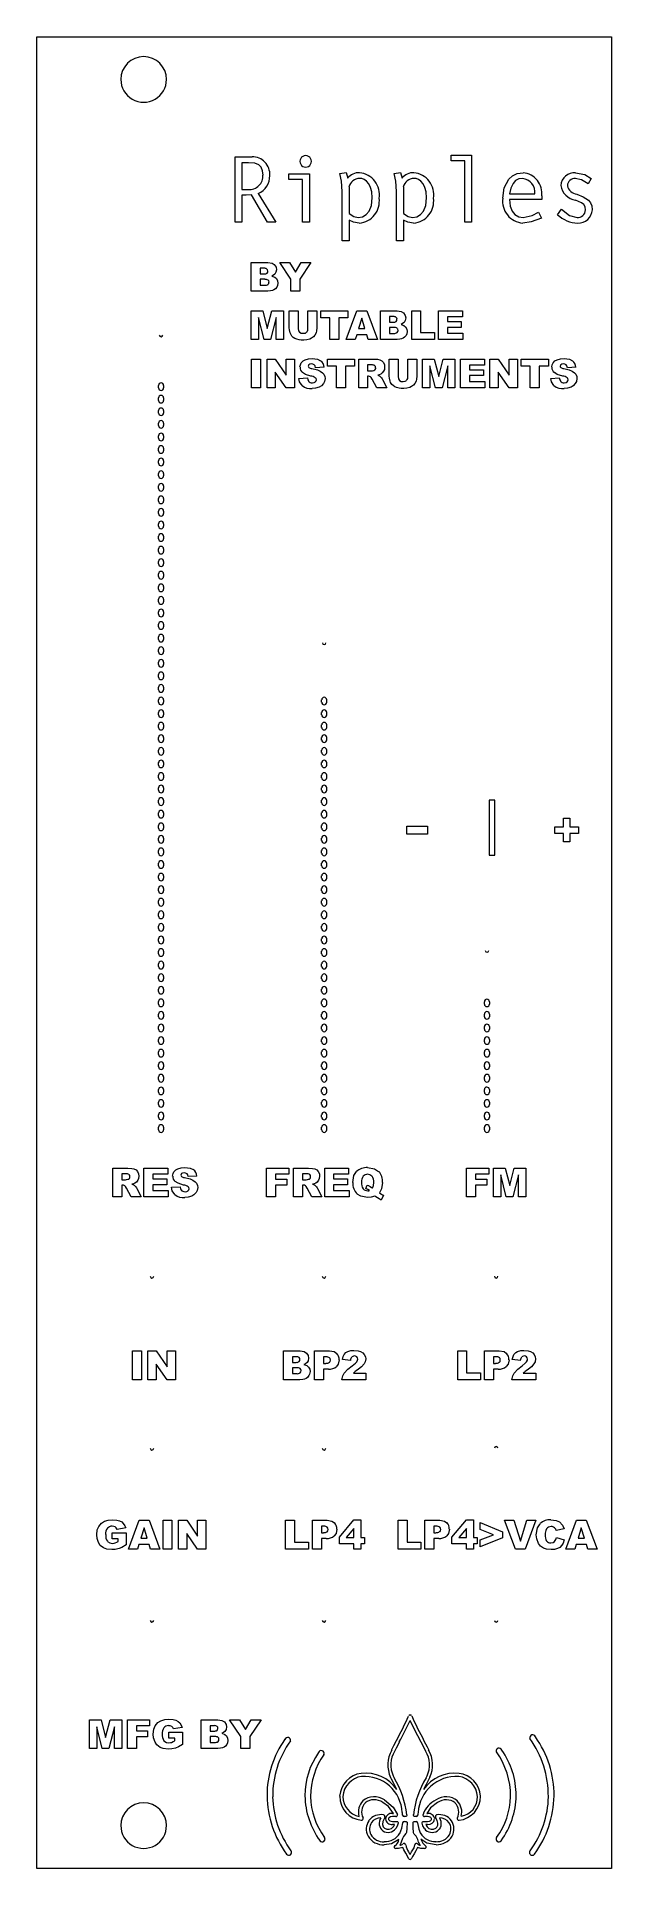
# Model space of a CAD drawing. Header units: millimetres. Extents: x 85 to 125, y -208 to -80.
import ezdxf

# ---------------------------------------------------------------- set-up
doc = ezdxf.new("R2010")
doc.units = ezdxf.units.MM

msp = doc.modelspace()

# ---------------------------------------------------------------- linework, layer by layer
at = {"color": 7, "linetype": 'Continuous', "lineweight": 15}
for p, q in [((84.81, -208.33), (84.81, -79.83)), ((84.81, -79.83), (125.11, -79.83)), ((125.11, -79.83), (125.11, -208.33)), ((98.72, -88.27), (99.91, -88.27)), ((98.72, -92.84), (98.72, -88.27)), ((99.2, -88.67), (99.2, -90.54)), ((99.67, -88.67), (99.2, -88.67)), ((113.87, -88.13), (115.31, -88.13)), ((113.87, -88.53), (113.87, -88.13)), ((114.83, -88.53), (113.87, -88.53)), ((114.83, -92.84), (114.83, -88.53)), ((115.31, -88.13), (115.31, -92.84)), ((102.49, -89.44), (103.93, -89.44)), ((102.49, -89.84), (102.49, -89.44)), ((103.45, -89.84), (102.49, -89.84)), ((103.45, -92.84), (103.45, -89.84)), ((103.93, -89.44), (103.93, -92.84)), ((106.07, -89.42), (106.52, -89.36)), ((106.52, -89.36), (106.62, -89.75)), ((109.88, -89.42), (110.33, -89.36)), ((110.33, -89.36), (110.43, -89.75)), ((123.7, -89.77), (123.49, -90.15)), ((99.2, -90.54), (99.65, -90.54)), ((99.2, -90.95), (99.2, -92.84)), ((100.99, -92.84), (99.88, -90.93)), ((100.34, -90.83), (101.57, -92.84)), ((106.23, -94.14), (106.23, -90.69)), ((106.71, -90.36), (106.71, -92.23)), ((110.04, -94.14), (110.04, -90.69)), ((110.52, -90.36), (110.52, -92.23)), ((117.96, -90.86), (119.75, -90.86)), ((120.23, -91), (120.23, -91.26)), ((120.23, -91.26), (117.97, -91.26)), ((119.99, -92.15), (120.2, -92.57)), ((121.34, -92.32), (121.6, -91.94)), ((99.2, -92.84), (98.72, -92.84)), ((101.57, -92.84), (100.99, -92.84)), ((103.93, -92.84), (103.45, -92.84)), ((106.71, -92.71), (106.71, -94.14)), ((110.52, -92.71), (110.52, -94.14)), ((115.31, -92.84), (114.83, -92.84)), ((106.71, -94.14), (106.23, -94.14)), ((110.52, -94.14), (110.04, -94.14)), ((99.86, -97.69), (99.86, -95.67)), ((99.86, -95.67), (101.02, -95.67)), ((100.48, -96.08), (100.48, -96.47)), ((100.76, -96.08), (100.48, -96.08)), ((101.85, -95.67), (102.54, -95.67)), ((102.63, -96.85), (101.85, -95.67)), ((102.54, -95.67), (102.95, -96.36)), ((102.95, -96.36), (103.35, -95.67)), ((104.04, -95.67), (103.26, -96.85)), ((103.35, -95.67), (104.04, -95.67)), ((100.48, -96.47), (100.76, -96.47)), ((100.48, -96.85), (100.48, -97.26)), ((100.8, -96.85), (100.48, -96.85)), ((100.48, -97.26), (100.8, -97.26)), ((102.63, -97.69), (102.63, -96.85)), ((103.26, -96.85), (103.26, -97.69)), ((100.93, -97.69), (99.86, -97.69)), ((103.26, -97.69), (102.63, -97.69)), ((99.85, -101.08), (99.85, -99.06)), ((99.85, -99.06), (100.67, -99.06)), ((100.36, -99.54), (100.36, -101.08)), ((100.75, -101.08), (100.36, -99.54)), ((100.67, -99.06), (100.98, -100.29)), ((100.98, -100.29), (101.3, -99.06)), ((101.61, -99.54), (101.21, -101.08)), ((101.3, -99.06), (102.12, -99.06)), ((101.61, -101.08), (101.61, -99.54)), ((102.12, -99.06), (102.12, -101.08)), ((102.52, -99.06), (103.14, -99.06)), ((102.52, -100.26), (102.52, -99.06)), ((103.14, -99.06), (103.14, -100.29)), ((103.83, -99.06), (104.46, -99.06)), ((103.83, -100.29), (103.83, -99.06)), ((104.46, -99.06), (104.46, -100.26)), ((104.73, -99.06), (106.62, -99.06)), ((104.73, -99.56), (104.73, -99.06)), ((105.36, -99.56), (104.73, -99.56)), ((105.36, -101.08), (105.36, -99.56)), ((105.99, -99.56), (105.99, -101.08)), ((106.62, -99.56), (105.99, -99.56)), ((106.51, -101.08), (107.27, -99.06)), ((106.62, -99.06), (106.62, -99.56)), ((107.27, -99.06), (107.95, -99.06)), ((107.6, -99.58), (107.38, -100.31)), ((107.83, -100.31), (107.6, -99.58)), ((107.95, -99.06), (108.71, -101.08)), ((108.91, -99.06), (110.08, -99.06)), ((108.91, -101.08), (108.91, -99.06)), ((109.54, -99.47), (109.54, -99.85)), ((109.82, -99.47), (109.54, -99.47)), ((109.54, -99.85), (109.81, -99.85)), ((111.11, -99.06), (111.73, -99.06)), ((111.11, -101.08), (111.11, -99.06)), ((111.73, -99.06), (111.73, -100.58)), ((112.99, -101.08), (112.99, -99.06)), ((112.99, -99.06), (114.66, -99.06)), ((113.61, -99.49), (113.61, -99.81)), ((114.66, -99.49), (113.61, -99.49)), ((113.61, -99.81), (114.58, -99.81)), ((113.61, -100.23), (113.61, -100.62)), ((114.58, -100.23), (113.61, -100.23)), ((114.58, -99.81), (114.58, -100.23)), ((114.66, -99.06), (114.66, -99.49)), ((100.36, -101.08), (99.85, -101.08)), ((101.21, -101.08), (100.75, -101.08)), ((102.12, -101.08), (101.61, -101.08)), ((105.99, -101.08), (105.36, -101.08)), ((107.15, -101.08), (106.51, -101.08)), ((107.25, -100.75), (107.15, -101.08)), ((107.96, -100.75), (107.25, -100.75)), ((107.38, -100.31), (107.83, -100.31)), ((108.06, -101.08), (107.96, -100.75)), ((108.71, -101.08), (108.06, -101.08)), ((109.99, -101.08), (108.91, -101.08)), ((109.54, -100.24), (109.54, -100.65)), ((109.86, -100.24), (109.54, -100.24)), ((109.54, -100.65), (109.86, -100.65)), ((112.7, -101.08), (111.11, -101.08)), ((111.73, -100.58), (112.7, -100.58)), ((112.7, -100.58), (112.7, -101.08)), ((114.69, -101.08), (112.99, -101.08)), ((113.61, -100.62), (114.69, -100.62)), ((114.69, -100.62), (114.69, -101.08)), ((99.88, -102.45), (100.5, -102.45)), ((99.88, -104.47), (99.88, -102.45)), ((100.5, -102.45), (100.5, -104.47)), ((100.96, -102.45), (101.54, -102.45)), ((100.96, -104.47), (100.96, -102.45)), ((101.54, -102.45), (102.3, -103.57)), ((102.3, -102.45), (102.89, -102.45)), ((102.3, -103.57), (102.3, -102.45)), ((102.89, -102.45), (102.89, -104.47)), ((105.2, -102.45), (107.1, -102.45)), ((105.2, -102.95), (105.2, -102.45)), ((107.1, -102.45), (107.1, -102.95)), ((107.39, -102.45), (108.43, -102.45)), ((107.39, -104.47), (107.39, -102.45)), ((109.53, -102.45), (110.15, -102.45)), ((109.53, -103.65), (109.53, -102.45)), ((110.15, -102.45), (110.15, -103.68)), ((110.84, -102.45), (111.46, -102.45)), ((110.84, -103.68), (110.84, -102.45)), ((111.46, -102.45), (111.46, -103.65)), ((111.87, -102.45), (112.69, -102.45)), ((111.87, -104.47), (111.87, -102.45)), ((112.69, -102.45), (113.01, -103.68)), ((113.01, -103.68), (113.32, -102.45)), ((113.32, -102.45), (114.14, -102.45)), ((114.14, -102.45), (114.14, -104.47)), ((114.54, -102.45), (116.21, -102.45)), ((114.54, -104.47), (114.54, -102.45)), ((116.21, -102.45), (116.21, -102.88)), ((116.58, -102.45), (117.17, -102.45)), ((116.58, -104.47), (116.58, -102.45)), ((117.17, -102.45), (117.93, -103.57)), ((117.93, -102.45), (118.52, -102.45)), ((117.93, -103.57), (117.93, -102.45)), ((118.52, -102.45), (118.52, -104.47)), ((118.79, -102.45), (120.69, -102.45)), ((118.79, -102.95), (118.79, -102.45)), ((120.69, -102.45), (120.69, -102.95)), ((101.54, -103.36), (101.54, -104.47)), ((102.3, -104.47), (101.54, -103.36)), ((103.19, -103.8), (103.79, -103.76)), ((104.96, -103.02), (104.37, -103.05)), ((105.84, -102.95), (105.2, -102.95)), ((105.84, -104.47), (105.84, -102.95)), ((106.46, -102.95), (106.46, -104.47)), ((107.1, -102.95), (106.46, -102.95)), ((108.01, -102.86), (108.01, -103.27)), ((108.29, -102.86), (108.01, -102.86)), ((108.01, -103.27), (108.28, -103.27)), ((108.01, -103.65), (108.01, -104.47)), ((108.07, -103.65), (108.01, -103.65)), ((108.67, -104.47), (108.34, -103.85)), ((109.07, -103.88), (109.37, -104.47)), ((112.38, -102.93), (112.38, -104.47)), ((112.77, -104.47), (112.38, -102.93)), ((113.63, -102.93), (113.24, -104.47)), ((113.63, -104.47), (113.63, -102.93)), ((115.17, -102.88), (115.17, -103.2)), ((116.21, -102.88), (115.17, -102.88)), ((115.17, -103.2), (116.14, -103.2)), ((115.17, -103.61), (115.17, -104.01)), ((116.14, -103.61), (115.17, -103.61)), ((115.17, -104.01), (116.24, -104.01)), ((116.14, -103.2), (116.14, -103.61)), ((116.24, -104.01), (116.24, -104.47)), ((117.17, -103.36), (117.17, -104.47)), ((117.93, -104.47), (117.17, -103.36)), ((119.42, -102.95), (118.79, -102.95)), ((119.42, -104.47), (119.42, -102.95)), ((120.05, -102.95), (120.05, -104.47)), ((120.69, -102.95), (120.05, -102.95)), ((120.86, -103.8), (121.45, -103.76)), ((122.63, -103.02), (122.04, -103.05)), ((93.36, -104.47), (93.36, -104.29)), ((93.36, -105.35), (93.36, -105.17)), ((93.71, -104.29), (93.71, -104.47)), ((93.71, -105.17), (93.71, -105.35)), ((100.5, -104.47), (99.88, -104.47)), ((101.54, -104.47), (100.96, -104.47)), ((102.89, -104.47), (102.3, -104.47)), ((106.46, -104.47), (105.84, -104.47)), ((108.01, -104.47), (107.39, -104.47)), ((109.37, -104.47), (108.67, -104.47)), ((112.38, -104.47), (111.87, -104.47)), ((113.24, -104.47), (112.77, -104.47)), ((114.14, -104.47), (113.63, -104.47)), ((116.24, -104.47), (114.54, -104.47)), ((117.17, -104.47), (116.58, -104.47)), ((118.52, -104.47), (117.93, -104.47)), ((120.05, -104.47), (119.42, -104.47)), ((93.36, -106.23), (93.36, -106.06)), ((93.71, -106.06), (93.71, -106.23)), ((93.36, -107.11), (93.36, -106.94)), ((93.36, -108), (93.36, -107.82)), ((93.71, -106.94), (93.71, -107.11)), ((93.71, -107.82), (93.71, -108)), ((93.36, -108.88), (93.36, -108.7)), ((93.71, -108.7), (93.71, -108.88)), ((93.36, -109.76), (93.36, -109.58)), ((93.36, -110.64), (93.36, -110.47)), ((93.71, -109.58), (93.71, -109.76)), ((93.71, -110.47), (93.71, -110.64)), ((93.36, -111.53), (93.36, -111.35)), ((93.71, -111.35), (93.71, -111.53)), ((93.36, -112.41), (93.36, -112.23)), ((93.71, -112.23), (93.71, -112.41)), ((93.36, -113.29), (93.36, -113.11)), ((93.36, -114.17), (93.36, -114)), ((93.71, -113.11), (93.71, -113.29)), ((93.71, -114), (93.71, -114.17)), ((93.36, -115.05), (93.36, -114.88)), ((93.71, -114.88), (93.71, -115.05)), ((93.36, -115.94), (93.36, -115.76)), ((93.36, -116.82), (93.36, -116.64)), ((93.71, -115.76), (93.71, -115.94)), ((93.71, -116.64), (93.71, -116.82)), ((93.36, -117.7), (93.36, -117.52)), ((93.71, -117.52), (93.71, -117.7)), ((93.36, -118.58), (93.36, -118.41)), ((93.36, -119.47), (93.36, -119.29)), ((93.71, -118.41), (93.71, -118.58)), ((93.71, -119.29), (93.71, -119.47)), ((93.36, -120.35), (93.36, -120.17)), ((93.71, -120.17), (93.71, -120.35)), ((93.36, -121.23), (93.36, -121.05)), ((93.36, -122.11), (93.36, -121.94)), ((93.71, -121.05), (93.71, -121.23)), ((93.71, -121.94), (93.71, -122.11)), ((93.36, -122.99), (93.36, -122.82)), ((93.71, -122.82), (93.71, -122.99)), ((93.36, -123.88), (93.36, -123.7)), ((93.36, -124.76), (93.36, -124.58)), ((93.71, -123.7), (93.71, -123.88)), ((93.71, -124.58), (93.71, -124.76)), ((93.36, -125.64), (93.36, -125.46)), ((93.71, -125.46), (93.71, -125.64)), ((93.36, -126.52), (93.36, -126.35)), ((93.71, -126.35), (93.71, -126.52)), ((104.79, -126.52), (104.79, -126.35)), ((105.14, -126.35), (105.14, -126.52)), ((93.36, -127.41), (93.36, -127.23)), ((93.36, -128.29), (93.36, -128.11)), ((93.71, -127.23), (93.71, -127.41)), ((93.71, -128.11), (93.71, -128.29)), ((104.79, -127.41), (104.79, -127.23)), ((104.79, -128.29), (104.79, -128.11)), ((105.14, -127.23), (105.14, -127.41)), ((105.14, -128.11), (105.14, -128.29)), ((93.36, -129.17), (93.36, -128.99)), ((93.71, -128.99), (93.71, -129.17)), ((104.79, -129.17), (104.79, -128.99)), ((105.14, -128.99), (105.14, -129.17)), ((93.36, -130.05), (93.36, -129.88)), ((93.36, -130.93), (93.36, -130.76)), ((93.71, -129.88), (93.71, -130.05)), ((93.71, -130.76), (93.71, -130.93)), ((104.79, -130.05), (104.79, -129.88)), ((104.79, -130.93), (104.79, -130.76)), ((105.14, -129.88), (105.14, -130.05)), ((105.14, -130.76), (105.14, -130.93)), ((93.36, -131.82), (93.36, -131.64)), ((93.71, -131.64), (93.71, -131.82)), ((104.79, -131.82), (104.79, -131.64)), ((105.14, -131.64), (105.14, -131.82)), ((93.36, -132.7), (93.36, -132.52)), ((93.36, -133.58), (93.36, -133.4)), ((93.71, -132.52), (93.71, -132.7)), ((93.71, -133.4), (93.71, -133.58)), ((104.79, -132.7), (104.79, -132.52)), ((104.79, -133.58), (104.79, -133.4)), ((105.14, -132.52), (105.14, -132.7)), ((105.14, -133.4), (105.14, -133.58)), ((116.93, -133.38), (116.53, -133.38)), ((116.53, -133.38), (116.53, -137.25)), ((116.93, -137.25), (116.93, -133.38)), ((93.36, -134.46), (93.36, -134.29)), ((93.71, -134.29), (93.71, -134.46)), ((104.79, -134.46), (104.79, -134.29)), ((105.14, -134.29), (105.14, -134.46)), ((121.75, -134.66), (122.2, -134.66)), ((121.75, -135.26), (121.75, -134.66)), ((122.2, -134.66), (122.2, -135.26)), ((93.36, -135.35), (93.36, -135.17)), ((93.36, -136.23), (93.36, -136.05)), ((93.71, -135.17), (93.71, -135.35)), ((93.71, -136.05), (93.71, -136.23)), ((104.79, -135.35), (104.79, -135.17)), ((104.79, -136.23), (104.79, -136.05)), ((105.14, -135.17), (105.14, -135.35)), ((105.14, -136.05), (105.14, -136.23)), ((110.77, -135.77), (110.77, -135.21)), ((110.77, -135.21), (112.21, -135.21)), ((112.21, -135.77), (110.77, -135.77)), ((112.21, -135.21), (112.21, -135.77)), ((121.15, -135.26), (121.75, -135.26)), ((121.15, -135.72), (121.15, -135.26)), ((121.75, -135.72), (121.15, -135.72)), ((121.75, -136.31), (121.75, -135.72)), ((122.2, -135.26), (122.8, -135.26)), ((122.2, -135.72), (122.2, -136.31)), ((122.8, -135.72), (122.2, -135.72)), ((122.8, -135.26), (122.8, -135.72)), ((93.36, -137.11), (93.36, -136.93)), ((93.71, -136.93), (93.71, -137.11)), ((104.79, -137.11), (104.79, -136.93)), ((105.14, -136.93), (105.14, -137.11)), ((116.53, -137.25), (116.93, -137.25)), ((122.2, -136.31), (121.75, -136.31)), ((93.36, -137.99), (93.36, -137.82)), ((93.36, -138.87), (93.36, -138.7)), ((93.71, -137.82), (93.71, -137.99)), ((93.71, -138.7), (93.71, -138.87)), ((104.79, -137.99), (104.79, -137.82)), ((104.79, -138.87), (104.79, -138.7)), ((105.14, -137.82), (105.14, -137.99)), ((105.14, -138.7), (105.14, -138.87)), ((93.36, -139.76), (93.36, -139.58)), ((93.71, -139.58), (93.71, -139.76)), ((104.79, -139.76), (104.79, -139.58)), ((105.14, -139.58), (105.14, -139.76)), ((93.36, -140.64), (93.36, -140.46)), ((93.36, -141.52), (93.36, -141.34)), ((93.71, -140.46), (93.71, -140.64)), ((93.71, -141.34), (93.71, -141.52)), ((104.79, -140.64), (104.79, -140.46)), ((104.79, -141.52), (104.79, -141.34)), ((105.14, -140.46), (105.14, -140.64)), ((105.14, -141.34), (105.14, -141.52)), ((93.36, -142.4), (93.36, -142.23)), ((93.71, -142.23), (93.71, -142.4)), ((104.79, -142.4), (104.79, -142.23)), ((105.14, -142.23), (105.14, -142.4)), ((93.36, -143.29), (93.36, -143.11)), ((93.71, -143.11), (93.71, -143.29)), ((104.79, -143.29), (104.79, -143.11)), ((105.14, -143.11), (105.14, -143.29)), ((93.36, -144.17), (93.36, -143.99)), ((93.36, -145.05), (93.36, -144.87)), ((93.71, -143.99), (93.71, -144.17)), ((93.71, -144.87), (93.71, -145.05)), ((104.79, -144.17), (104.79, -143.99)), ((104.79, -145.05), (104.79, -144.87)), ((105.14, -143.99), (105.14, -144.17)), ((105.14, -144.87), (105.14, -145.05)), ((93.36, -145.93), (93.36, -145.76)), ((93.71, -145.76), (93.71, -145.93)), ((104.79, -145.93), (104.79, -145.76)), ((105.14, -145.76), (105.14, -145.93)), ((93.36, -146.81), (93.36, -146.64)), ((93.36, -147.7), (93.36, -147.52)), ((93.71, -146.64), (93.71, -146.81)), ((93.71, -147.52), (93.71, -147.7)), ((104.79, -146.81), (104.79, -146.64)), ((104.79, -147.7), (104.79, -147.52)), ((105.14, -146.64), (105.14, -146.81)), ((105.14, -147.52), (105.14, -147.7)), ((116.21, -147.7), (116.21, -147.54)), ((116.56, -147.54), (116.56, -147.7)), ((93.36, -148.58), (93.36, -148.4)), ((93.71, -148.4), (93.71, -148.58)), ((104.79, -148.58), (104.79, -148.4)), ((105.14, -148.4), (105.14, -148.58)), ((116.21, -148.58), (116.21, -148.4)), ((116.56, -148.4), (116.56, -148.58)), ((93.36, -149.46), (93.36, -149.28)), ((93.36, -150.34), (93.36, -150.17)), ((93.71, -149.28), (93.71, -149.46)), ((93.71, -150.17), (93.71, -150.34)), ((104.79, -149.46), (104.79, -149.28)), ((104.79, -150.34), (104.79, -150.17)), ((105.14, -149.28), (105.14, -149.46)), ((105.14, -150.17), (105.14, -150.34)), ((116.21, -149.46), (116.21, -149.28)), ((116.21, -150.34), (116.21, -150.17)), ((116.56, -149.28), (116.56, -149.46)), ((116.56, -150.17), (116.56, -150.34)), ((93.36, -151.23), (93.36, -151.05)), ((93.71, -151.05), (93.71, -151.23)), ((104.79, -151.23), (104.79, -151.05)), ((105.14, -151.05), (105.14, -151.23)), ((116.21, -151.23), (116.21, -151.05)), ((116.56, -151.05), (116.56, -151.23)), ((93.36, -152.11), (93.36, -151.93)), ((93.36, -152.99), (93.36, -152.81)), ((93.71, -151.93), (93.71, -152.11)), ((93.71, -152.81), (93.71, -152.99)), ((104.79, -152.11), (104.79, -151.93)), ((104.79, -152.99), (104.79, -152.81)), ((105.14, -151.93), (105.14, -152.11)), ((105.14, -152.81), (105.14, -152.99)), ((116.21, -152.11), (116.21, -151.93)), ((116.21, -152.99), (116.21, -152.81)), ((116.56, -151.93), (116.56, -152.11)), ((116.56, -152.81), (116.56, -152.99)), ((93.36, -153.87), (93.36, -153.7)), ((93.71, -153.7), (93.71, -153.87)), ((104.79, -153.87), (104.79, -153.7)), ((105.14, -153.7), (105.14, -153.87)), ((116.21, -153.87), (116.21, -153.7)), ((116.56, -153.7), (116.56, -153.87)), ((93.36, -154.75), (93.36, -154.58)), ((93.36, -155.64), (93.36, -155.46)), ((93.71, -154.58), (93.71, -154.75)), ((93.71, -155.46), (93.71, -155.64)), ((104.79, -154.75), (104.79, -154.58)), ((104.79, -155.64), (104.79, -155.46)), ((105.14, -154.58), (105.14, -154.75)), ((105.14, -155.46), (105.14, -155.64)), ((116.21, -154.75), (116.21, -154.58)), ((116.21, -155.64), (116.21, -155.46)), ((116.56, -154.58), (116.56, -154.75)), ((116.56, -155.46), (116.56, -155.64)), ((93.36, -156.52), (93.36, -156.34)), ((93.71, -156.34), (93.71, -156.52)), ((104.79, -156.52), (104.79, -156.34)), ((105.14, -156.34), (105.14, -156.52)), ((116.21, -156.52), (116.21, -156.34)), ((116.56, -156.34), (116.56, -156.52)), ((90.15, -159.2), (91.19, -159.2)), ((90.15, -161.22), (90.15, -159.2)), ((92.33, -159.2), (94.01, -159.2)), ((92.33, -161.22), (92.33, -159.2)), ((94.01, -159.2), (94.01, -159.63)), ((100.93, -159.2), (102.48, -159.2)), ((100.93, -161.22), (100.93, -159.2)), ((102.48, -159.2), (102.48, -159.64)), ((102.82, -159.2), (103.86, -159.2)), ((102.82, -161.22), (102.82, -159.2)), ((105.01, -159.2), (106.68, -159.2)), ((105.01, -161.22), (105.01, -159.2)), ((106.68, -159.2), (106.68, -159.63)), ((114.96, -159.2), (116.51, -159.2)), ((114.96, -161.22), (114.96, -159.2)), ((116.51, -159.2), (116.51, -159.64)), ((116.84, -159.2), (117.66, -159.2)), ((116.84, -161.22), (116.84, -159.2)), ((117.66, -159.2), (117.98, -160.43)), ((117.98, -160.43), (118.29, -159.2)), ((118.29, -159.2), (119.11, -159.2)), ((119.11, -159.2), (119.11, -161.22)), ((90.78, -159.61), (90.78, -160.02)), ((91.05, -159.61), (90.78, -159.61)), ((90.78, -160.02), (91.04, -160.02)), ((90.78, -160.4), (90.78, -161.22)), ((90.83, -160.4), (90.78, -160.4)), ((91.43, -161.22), (91.1, -160.61)), ((92.96, -159.63), (92.96, -159.96)), ((94.01, -159.63), (92.96, -159.63)), ((92.96, -159.96), (93.93, -159.96)), ((92.96, -160.37), (92.96, -160.77)), ((93.93, -160.37), (92.96, -160.37)), ((93.93, -159.96), (93.93, -160.37)), ((94.27, -160.55), (94.86, -160.52)), ((96.03, -159.77), (95.44, -159.8)), ((101.56, -159.64), (101.56, -159.99)), ((102.48, -159.64), (101.56, -159.64)), ((101.56, -159.99), (102.34, -159.99)), ((101.56, -160.4), (101.56, -161.22)), ((102.34, -160.4), (101.56, -160.4)), ((102.34, -159.99), (102.34, -160.4)), ((103.45, -159.61), (103.45, -160.02)), ((103.72, -159.61), (103.45, -159.61)), ((103.45, -160.02), (103.71, -160.02)), ((103.45, -160.4), (103.45, -161.22)), ((103.5, -160.4), (103.45, -160.4)), ((104.1, -161.22), (103.77, -160.61)), ((105.63, -159.63), (105.63, -159.96)), ((106.68, -159.63), (105.63, -159.63)), ((105.63, -159.96), (106.61, -159.96)), ((105.63, -160.37), (105.63, -160.77)), ((106.61, -160.37), (105.63, -160.37)), ((106.61, -159.96), (106.61, -160.37)), ((107.89, -160.63), (107.99, -160.41)), ((115.59, -159.64), (115.59, -159.99)), ((116.51, -159.64), (115.59, -159.64)), ((115.59, -159.99), (116.37, -159.99)), ((115.59, -160.4), (115.59, -161.22)), ((116.37, -160.4), (115.59, -160.4)), ((116.37, -159.99), (116.37, -160.4)), ((117.35, -159.68), (117.35, -161.22)), ((117.74, -161.22), (117.35, -159.68)), ((118.6, -159.68), (118.21, -161.22)), ((118.6, -161.22), (118.6, -159.68)), ((90.78, -161.22), (90.15, -161.22)), ((92.14, -161.22), (91.43, -161.22)), ((91.83, -160.64), (92.14, -161.22)), ((94.04, -161.22), (92.33, -161.22)), ((92.96, -160.77), (94.04, -160.77)), ((94.04, -160.77), (94.04, -161.22)), ((101.56, -161.22), (100.93, -161.22)), ((103.45, -161.22), (102.82, -161.22)), ((104.81, -161.22), (104.1, -161.22)), ((104.51, -160.64), (104.81, -161.22)), ((106.71, -161.22), (105.01, -161.22)), ((105.63, -160.77), (106.71, -160.77)), ((106.71, -160.77), (106.71, -161.22)), ((109.14, -161.1), (108.97, -161.45)), ((115.59, -161.22), (114.96, -161.22)), ((117.35, -161.22), (116.84, -161.22)), ((118.21, -161.22), (117.74, -161.22)), ((119.11, -161.22), (118.6, -161.22)), ((91.53, -172.03), (92.15, -172.03)), ((91.53, -174.05), (91.53, -172.03)), ((92.15, -172.03), (92.15, -174.05)), ((92.61, -172.03), (93.19, -172.03)), ((92.61, -174.05), (92.61, -172.03)), ((93.19, -172.03), (93.95, -173.15)), ((93.95, -172.03), (94.54, -172.03)), ((93.95, -173.15), (93.95, -172.03)), ((94.54, -172.03), (94.54, -174.05)), ((102.11, -172.03), (103.28, -172.03)), ((102.11, -174.05), (102.11, -172.03)), ((104.3, -172.03), (105.34, -172.03)), ((104.3, -174.05), (104.3, -172.03)), ((114.33, -172.03), (114.96, -172.03)), ((114.33, -174.05), (114.33, -172.03)), ((114.96, -172.03), (114.96, -173.56)), ((116.21, -172.03), (117.25, -172.03)), ((116.21, -174.05), (116.21, -172.03)), ((93.19, -172.95), (93.19, -174.05)), ((93.95, -174.05), (93.19, -172.95)), ((102.74, -172.44), (102.74, -172.83)), ((103.01, -172.44), (102.74, -172.44)), ((102.74, -172.83), (103.01, -172.83)), ((102.74, -173.21), (102.74, -173.62)), ((103.06, -173.21), (102.74, -173.21)), ((104.93, -172.44), (104.93, -172.9)), ((105.1, -172.44), (104.93, -172.44)), ((104.93, -172.9), (105.08, -172.9)), ((104.93, -173.3), (104.93, -174.05)), ((105.27, -173.3), (104.93, -173.3)), ((106.81, -172.69), (106.25, -172.64)), ((116.84, -172.44), (116.84, -172.9)), ((117.02, -172.44), (116.84, -172.44)), ((116.84, -172.9), (116.99, -172.9)), ((116.84, -173.3), (116.84, -174.05)), ((117.18, -173.3), (116.84, -173.3)), ((118.73, -172.69), (118.16, -172.64)), ((92.15, -174.05), (91.53, -174.05)), ((93.19, -174.05), (92.61, -174.05)), ((94.54, -174.05), (93.95, -174.05)), ((103.19, -174.05), (102.11, -174.05)), ((102.74, -173.62), (103.06, -173.62)), ((104.93, -174.05), (104.3, -174.05)), ((107.89, -174.05), (106.21, -174.05)), ((107.02, -173.6), (107.89, -173.6)), ((107.89, -173.6), (107.89, -174.05)), ((115.93, -174.05), (114.33, -174.05)), ((114.96, -173.56), (115.93, -173.56)), ((115.93, -173.56), (115.93, -174.05)), ((116.84, -174.05), (116.21, -174.05)), ((119.81, -174.05), (118.12, -174.05)), ((118.93, -173.6), (119.81, -173.6)), ((119.81, -173.6), (119.81, -174.05)), ((90.11, -184.78), (91.08, -184.78)), ((90.11, -185.2), (90.11, -184.78)), ((91.05, -184.45), (90.45, -184.56)), ((91.08, -184.78), (91.08, -185.64)), ((91.25, -185.93), (92, -183.91)), ((92, -183.91), (92.69, -183.91)), ((92.34, -184.44), (92.12, -185.16)), ((92.56, -185.16), (92.34, -184.44)), ((92.69, -183.91), (93.44, -185.93)), ((93.67, -183.91), (94.29, -183.91)), ((93.67, -185.93), (93.67, -183.91)), ((94.29, -183.91), (94.29, -185.93)), ((94.75, -183.91), (95.33, -183.91)), ((94.75, -185.93), (94.75, -183.91)), ((95.33, -183.91), (96.09, -185.03)), ((95.33, -184.83), (95.33, -185.93)), ((96.09, -185.93), (95.33, -184.83)), ((96.09, -183.91), (96.68, -183.91)), ((96.09, -185.03), (96.09, -183.91)), ((96.68, -183.91), (96.68, -185.93)), ((102.26, -183.91), (102.89, -183.91)), ((102.26, -185.93), (102.26, -183.91)), ((102.89, -183.91), (102.89, -185.44)), ((104.14, -183.91), (105.18, -183.91)), ((104.14, -185.93), (104.14, -183.91)), ((104.77, -184.33), (104.77, -184.78)), ((104.95, -184.33), (104.77, -184.33)), ((104.77, -184.78), (104.92, -184.78)), ((106.04, -185.1), (107.06, -183.88)), ((107.06, -184.49), (106.52, -185.12)), ((107.06, -183.88), (107.55, -183.88)), ((107.06, -185.12), (107.06, -184.49)), ((107.55, -183.88), (107.55, -185.12)), ((110.15, -183.91), (110.78, -183.91)), ((110.15, -185.93), (110.15, -183.91)), ((110.78, -183.91), (110.78, -185.44)), ((112.03, -183.91), (113.07, -183.91)), ((112.03, -185.93), (112.03, -183.91)), ((112.66, -184.33), (112.66, -184.78)), ((112.84, -184.33), (112.66, -184.33)), ((112.66, -184.78), (112.81, -184.78)), ((113.92, -185.1), (114.95, -183.88)), ((114.95, -184.49), (114.41, -185.12)), ((114.95, -183.88), (115.44, -183.88)), ((114.95, -185.12), (114.95, -184.49)), ((115.44, -183.88), (115.44, -185.12)), ((115.9, -184.07), (117.47, -184.72)), ((115.9, -184.56), (115.9, -184.07)), ((116.85, -184.93), (115.9, -184.56)), ((115.9, -185.29), (116.85, -184.93)), ((117.47, -184.72), (117.47, -185.13)), ((118.38, -185.93), (117.62, -183.91)), ((117.62, -183.91), (118.27, -183.91)), ((118.27, -183.91), (118.73, -185.37)), ((118.73, -185.37), (119.18, -183.91)), ((119.81, -183.91), (119.06, -185.93)), ((119.18, -183.91), (119.81, -183.91)), ((121.79, -184.51), (121.24, -184.63)), ((121.91, -185.93), (122.67, -183.91)), ((122.67, -183.91), (123.35, -183.91)), ((123, -184.44), (122.78, -185.16)), ((123.23, -185.16), (123, -184.44)), ((123.35, -183.91), (124.11, -185.93)), ((90.53, -185.2), (90.11, -185.2)), ((90.53, -185.39), (90.53, -185.2)), ((91.88, -185.93), (91.25, -185.93)), ((91.98, -185.6), (91.88, -185.93)), ((92.69, -185.6), (91.98, -185.6)), ((92.12, -185.16), (92.56, -185.16)), ((92.79, -185.93), (92.69, -185.6)), ((93.44, -185.93), (92.79, -185.93)), ((94.29, -185.93), (93.67, -185.93)), ((95.33, -185.93), (94.75, -185.93)), ((96.68, -185.93), (96.09, -185.93)), ((103.86, -185.93), (102.26, -185.93)), ((102.89, -185.44), (103.86, -185.44)), ((103.86, -185.44), (103.86, -185.93)), ((104.77, -185.93), (104.14, -185.93)), ((104.77, -185.19), (104.77, -185.93)), ((105.11, -185.19), (104.77, -185.19)), ((106.04, -185.56), (106.04, -185.1)), ((107.06, -185.56), (106.04, -185.56)), ((106.52, -185.12), (107.06, -185.12)), ((107.06, -185.93), (107.06, -185.56)), ((107.55, -185.93), (107.06, -185.93)), ((107.55, -185.12), (107.8, -185.12)), ((107.55, -185.56), (107.55, -185.93)), ((107.8, -185.56), (107.55, -185.56)), ((107.8, -185.12), (107.8, -185.56)), ((111.75, -185.93), (110.15, -185.93)), ((110.78, -185.44), (111.75, -185.44)), ((111.75, -185.44), (111.75, -185.93)), ((112.66, -185.93), (112.03, -185.93)), ((112.66, -185.19), (112.66, -185.93)), ((113, -185.19), (112.66, -185.19)), ((113.92, -185.56), (113.92, -185.1)), ((114.95, -185.56), (113.92, -185.56)), ((114.41, -185.12), (114.95, -185.12)), ((114.95, -185.93), (114.95, -185.56)), ((115.44, -185.93), (114.95, -185.93)), ((115.44, -185.12), (115.69, -185.12)), ((115.44, -185.56), (115.44, -185.93)), ((115.69, -185.56), (115.44, -185.56)), ((115.69, -185.12), (115.69, -185.56)), ((117.47, -185.13), (115.9, -185.78)), ((115.9, -185.78), (115.9, -185.29)), ((119.06, -185.93), (118.38, -185.93)), ((121.26, -185.11), (121.81, -185.27)), ((122.55, -185.93), (121.91, -185.93)), ((122.65, -185.6), (122.55, -185.93)), ((123.36, -185.6), (122.65, -185.6)), ((122.78, -185.16), (123.23, -185.16)), ((123.46, -185.93), (123.36, -185.6)), ((124.11, -185.93), (123.46, -185.93)), ((88.51, -197.91), (89.33, -197.91)), ((88.51, -199.93), (88.51, -197.91)), ((89.02, -198.39), (89.02, -199.93)), ((89.41, -199.93), (89.02, -198.39)), ((89.33, -197.91), (89.64, -199.14)), ((89.64, -199.14), (89.96, -197.91)), ((90.27, -198.39), (89.87, -199.93)), ((89.96, -197.91), (90.78, -197.91)), ((90.27, -199.93), (90.27, -198.39)), ((90.78, -197.91), (90.78, -199.93)), ((91.18, -197.91), (92.72, -197.91)), ((91.18, -199.93), (91.18, -197.91)), ((91.81, -198.34), (91.81, -198.69)), ((92.72, -198.34), (91.81, -198.34)), ((91.81, -198.69), (92.59, -198.69)), ((91.81, -199.1), (91.81, -199.93)), ((92.59, -199.1), (91.81, -199.1)), ((92.59, -198.69), (92.59, -199.1)), ((92.72, -197.91), (92.72, -198.34)), ((94.07, -198.77), (95.04, -198.77)), ((94.07, -199.19), (94.07, -198.77)), ((95.01, -198.44), (94.41, -198.55)), ((95.04, -198.77), (95.04, -199.64)), ((96.35, -197.91), (97.52, -197.91)), ((96.35, -199.93), (96.35, -197.91)), ((96.98, -198.32), (96.98, -198.7)), ((97.26, -198.32), (96.98, -198.32)), ((96.98, -198.7), (97.25, -198.7)), ((96.98, -199.08), (96.98, -199.49)), ((97.3, -199.08), (96.98, -199.08)), ((98.34, -197.91), (99.04, -197.91)), ((99.13, -199.08), (98.34, -197.91)), ((99.04, -197.91), (99.44, -198.59)), ((99.13, -199.93), (99.13, -199.08)), ((99.44, -198.59), (99.85, -197.91)), ((100.54, -197.91), (99.75, -199.08)), ((99.75, -199.08), (99.75, -199.93)), ((99.85, -197.91), (100.54, -197.91)), ((89.02, -199.93), (88.51, -199.93)), ((89.87, -199.93), (89.41, -199.93)), ((90.78, -199.93), (90.27, -199.93)), ((91.81, -199.93), (91.18, -199.93)), ((94.49, -199.19), (94.07, -199.19)), ((94.49, -199.38), (94.49, -199.19)), ((97.43, -199.93), (96.35, -199.93)), ((96.98, -199.49), (97.3, -199.49)), ((99.75, -199.93), (99.13, -199.93)), ((109.69, -202.08), (109.62, -201.94)), ((109.81, -201.84), (109.88, -201.97)), ((112.11, -201.97), (112.19, -201.84)), ((112.38, -201.94), (112.31, -202.08)), ((109.75, -204.48), (109.84, -204.48)), ((110, -204.7), (109.75, -204.7)), ((109.75, -205.03), (110.05, -205.03)), ((109.9, -205.25), (109.75, -205.25)), ((110.66, -204.7), (110.58, -204.7)), ((110.59, -205.03), (110.68, -205.03)), ((111.31, -205.03), (111.41, -205.03)), ((111.42, -204.7), (111.33, -204.7)), ((111.95, -205.03), (112.22, -205.03)), ((112.22, -204.7), (112, -204.7)), ((112.22, -205.25), (112.1, -205.25)), ((112.16, -204.48), (112.22, -204.48)), ((110.99, -207.7), (110.99, -207.7)), ((125.11, -208.33), (84.81, -208.33))]:
    msp.add_line(p, q, dxfattribs=at)
at = {"color": 7, "linetype": 'Continuous', "lineweight": 15, "flags": 128}
for points in [[(100.68, -89.54), (100.65, -89.23), (100.56, -88.99), (100.39, -88.82), (100.1, -88.7), (99.67, -88.67)], [(106.23, -90.69), (106.19, -89.97), (106.07, -89.42)], [(108.34, -91.14), (108.31, -90.72), (108.22, -90.4), (108.1, -90.15), (107.94, -89.97), (107.77, -89.85), (107.6, -89.79), (107.45, -89.77)], [(110.04, -90.69), (110, -89.97), (109.88, -89.42)], [(112.15, -91.14), (112.12, -90.72), (112.03, -90.4), (111.91, -90.15), (111.75, -89.97), (111.58, -89.85), (111.41, -89.79), (111.26, -89.77)], [(117.49, -91.16), (117.59, -90.43), (117.91, -89.82), (118.18, -89.58), (118.51, -89.43), (118.92, -89.37)], [(118.88, -89.77), (118.61, -89.81), (118.39, -89.93), (118.22, -90.13), (118.07, -90.45), (117.96, -90.86)], [(123.49, -90.15), (123.01, -89.87), (122.58, -89.77)], [(122.6, -89.37), (123.24, -89.5), (123.7, -89.77)], [(99.88, -90.93), (99.5, -90.94), (99.2, -90.95)], [(107.36, -92.51), (107.65, -92.46), (107.91, -92.31), (108.12, -92.07), (108.28, -91.67), (108.34, -91.14)], [(111.17, -92.51), (111.46, -92.46), (111.72, -92.31), (111.93, -92.07), (112.09, -91.67), (112.15, -91.14)], [(122.68, -90.88), (123.12, -91.06), (123.5, -91.31), (123.64, -91.48), (123.74, -91.7), (123.77, -91.97)], [(106.71, -92.23), (107.06, -92.44), (107.36, -92.51)], [(110.52, -92.23), (110.87, -92.44), (111.17, -92.51)], [(117.97, -91.26), (118.02, -91.72), (118.15, -92.07), (118.33, -92.3), (118.61, -92.46), (118.93, -92.51)], [(118.93, -92.51), (119.55, -92.37), (119.99, -92.15)], [(121.6, -91.94), (122.17, -92.37), (122.7, -92.51)], [(123.3, -91.99), (123.26, -91.77), (123.17, -91.61), (123.02, -91.49), (122.59, -91.29)], [(107.43, -92.91), (107.02, -92.85), (106.71, -92.71)], [(111.24, -92.91), (110.83, -92.85), (110.52, -92.71)], [(120.2, -92.57), (119.49, -92.83), (118.89, -92.91)], [(101.02, -95.67), (101.31, -95.72), (101.47, -95.82)], [(101.47, -95.82), (101.6, -96), (101.63, -96.18)], [(101.63, -96.18), (101.59, -96.36), (101.52, -96.48)], [(101.45, -97.6), (101.34, -97.64), (101.21, -97.67)], [(101.52, -96.48), (101.41, -96.57), (101.3, -96.62)], [(101.3, -96.62), (101.51, -96.7), (101.62, -96.8)], [(101.65, -97.4), (101.55, -97.53), (101.45, -97.6)], [(101.62, -96.8), (101.7, -96.96), (101.72, -97.12)], [(101.72, -97.12), (101.7, -97.29), (101.65, -97.4)], [(101.21, -97.67), (101.02, -97.69), (100.93, -97.69)], [(110.08, -99.06), (110.36, -99.11), (110.53, -99.21)], [(110.57, -99.87), (110.47, -99.96), (110.36, -100.01)], [(110.36, -100.01), (110.56, -100.09), (110.68, -100.19)], [(110.53, -99.21), (110.65, -99.39), (110.69, -99.56)], [(110.69, -99.56), (110.65, -99.75), (110.57, -99.87)], [(110.68, -100.19), (110.76, -100.35), (110.78, -100.51)], [(102.58, -100.61), (102.53, -100.4), (102.52, -100.26)], [(102.71, -100.84), (102.62, -100.71), (102.58, -100.61)], [(102.92, -101.01), (102.8, -100.93), (102.71, -100.84)], [(103.22, -101.09), (103.04, -101.06), (102.92, -101.01)], [(103.14, -100.29), (103.17, -100.46), (103.23, -100.55)], [(103.54, -101.12), (103.36, -101.11), (103.22, -101.09)], [(103.23, -100.55), (103.36, -100.63), (103.49, -100.64)], [(103.49, -100.64), (103.65, -100.62), (103.74, -100.55)], [(103.97, -101.05), (103.75, -101.1), (103.54, -101.12)], [(104.22, -100.88), (104.09, -100.99), (103.97, -101.05)], [(104.4, -100.6), (104.32, -100.77), (104.22, -100.88)], [(104.46, -100.26), (104.44, -100.46), (104.4, -100.6)], [(110.27, -101.05), (110.08, -101.08), (109.99, -101.08)], [(110.51, -100.99), (110.39, -101.03), (110.27, -101.05)], [(110.71, -100.79), (110.61, -100.91), (110.51, -100.99)], [(110.78, -100.51), (110.76, -100.67), (110.71, -100.79)], [(103.27, -103), (103.3, -102.84), (103.36, -102.71)], [(103.36, -102.71), (103.49, -102.57), (103.63, -102.49)], [(103.63, -102.49), (103.88, -102.43), (104.13, -102.41)], [(104.07, -102.79), (103.96, -102.8), (103.9, -102.84)], [(104.27, -102.85), (104.17, -102.8), (104.07, -102.79)], [(104.13, -102.41), (104.5, -102.46), (104.72, -102.56)], [(108.43, -102.45), (108.71, -102.46), (108.87, -102.5)], [(108.87, -102.5), (109.02, -102.58), (109.12, -102.68)], [(109.12, -102.68), (109.19, -102.85), (109.21, -103.01)], [(120.93, -103), (120.96, -102.84), (121.03, -102.71)], [(121.03, -102.71), (121.15, -102.57), (121.3, -102.49)], [(121.3, -102.49), (121.54, -102.43), (121.79, -102.41)], [(121.73, -102.79), (121.63, -102.8), (121.57, -102.84)], [(121.94, -102.85), (121.84, -102.8), (121.73, -102.79)], [(121.79, -102.41), (122.17, -102.46), (122.38, -102.56)], [(103.42, -104.3), (103.25, -104.05), (103.19, -103.8)], [(104.03, -103.64), (103.65, -103.52), (103.45, -103.39)], [(103.79, -103.76), (103.82, -103.9), (103.87, -103.98)], [(104.1, -103.11), (104.49, -103.21), (104.69, -103.29)], [(104.14, -104.11), (104.27, -104.09), (104.35, -104.04)], [(104.37, -103.05), (104.33, -102.92), (104.27, -102.85)], [(104.42, -103.9), (104.4, -103.81), (104.35, -103.76)], [(104.69, -103.29), (104.86, -103.4), (104.95, -103.51)], [(105.03, -103.81), (104.99, -104.02), (104.92, -104.17)], [(104.95, -103.51), (105.01, -103.67), (105.03, -103.81)], [(108.22, -103.69), (108.14, -103.66), (108.07, -103.65)], [(108.34, -103.85), (108.27, -103.74), (108.22, -103.69)], [(108.28, -103.27), (108.35, -103.26), (108.44, -103.24)], [(108.44, -103.24), (108.51, -103.21), (108.54, -103.18)], [(108.54, -103.18), (108.58, -103.11), (108.58, -103.06)], [(108.94, -103.5), (108.83, -103.55), (108.72, -103.58)], [(108.72, -103.58), (108.83, -103.62), (108.88, -103.65)], [(108.88, -103.65), (108.93, -103.7), (108.98, -103.76)], [(109.14, -103.3), (109.04, -103.42), (108.94, -103.5)], [(108.98, -103.76), (109.04, -103.84), (109.07, -103.88)], [(109.21, -103.01), (109.19, -103.18), (109.14, -103.3)], [(109.59, -103.99), (109.54, -103.79), (109.53, -103.65)], [(109.72, -104.23), (109.63, -104.1), (109.59, -103.99)], [(110.15, -103.68), (110.18, -103.84), (110.24, -103.94)], [(110.24, -103.94), (110.37, -104.01), (110.5, -104.03)], [(110.5, -104.03), (110.66, -104), (110.75, -103.94)], [(111.41, -103.99), (111.33, -104.15), (111.23, -104.27)], [(111.46, -103.65), (111.45, -103.85), (111.41, -103.99)], [(121.08, -104.3), (120.92, -104.05), (120.86, -103.8)], [(121.7, -103.64), (121.31, -103.52), (121.11, -103.39)], [(121.45, -103.76), (121.49, -103.9), (121.53, -103.98)], [(121.77, -103.11), (122.15, -103.21), (122.35, -103.29)], [(121.81, -104.11), (121.94, -104.09), (122.01, -104.04)], [(122.04, -103.05), (121.99, -102.92), (121.94, -102.85)], [(122.09, -103.9), (122.06, -103.81), (122.02, -103.76)], [(122.35, -103.29), (122.52, -103.4), (122.61, -103.51)], [(122.69, -103.81), (122.66, -104.02), (122.58, -104.17)], [(122.61, -103.51), (122.68, -103.67), (122.69, -103.81)], [(104.62, -104.42), (104.37, -104.49), (104.13, -104.5)], [(104.92, -104.17), (104.77, -104.33), (104.62, -104.42)], [(109.93, -104.4), (109.81, -104.31), (109.72, -104.23)], [(110.22, -104.48), (110.05, -104.45), (109.93, -104.4)], [(110.55, -104.5), (110.37, -104.5), (110.22, -104.48)], [(110.98, -104.43), (110.76, -104.49), (110.55, -104.5)], [(111.23, -104.27), (111.1, -104.38), (110.98, -104.43)], [(122.28, -104.42), (122.04, -104.49), (121.8, -104.5)], [(122.58, -104.17), (122.44, -104.33), (122.28, -104.42)], [(91.19, -159.2), (91.47, -159.22), (91.63, -159.25)], [(91.63, -159.25), (91.78, -159.33), (91.88, -159.44)], [(94.43, -159.47), (94.56, -159.33), (94.7, -159.25)], [(94.7, -159.25), (94.95, -159.18), (95.2, -159.17)], [(95.2, -159.17), (95.58, -159.21), (95.79, -159.31)], [(103.86, -159.2), (104.14, -159.22), (104.31, -159.25)], [(104.31, -159.25), (104.46, -159.33), (104.55, -159.44)], [(108.01, -159.17), (108.5, -159.25), (108.79, -159.44)], [(90.98, -160.45), (90.9, -160.41), (90.83, -160.4)], [(91.1, -160.61), (91.03, -160.5), (90.98, -160.45)], [(91.04, -160.02), (91.11, -160.01), (91.2, -159.99)], [(91.2, -159.99), (91.27, -159.97), (91.31, -159.93)], [(91.31, -159.93), (91.34, -159.87), (91.35, -159.81)], [(91.7, -160.25), (91.6, -160.3), (91.48, -160.33)], [(91.48, -160.33), (91.59, -160.37), (91.65, -160.41)], [(91.65, -160.41), (91.7, -160.45), (91.75, -160.51)], [(91.9, -160.05), (91.8, -160.18), (91.7, -160.25)], [(91.75, -160.51), (91.81, -160.59), (91.83, -160.64)], [(91.88, -159.44), (91.95, -159.61), (91.97, -159.76)], [(91.97, -159.76), (91.95, -159.94), (91.9, -160.05)], [(94.49, -161.06), (94.32, -160.8), (94.27, -160.55)], [(94.34, -159.76), (94.37, -159.59), (94.43, -159.47)], [(95.1, -160.39), (94.72, -160.27), (94.52, -160.15)], [(94.86, -160.52), (94.89, -160.66), (94.94, -160.74)], [(95.14, -159.54), (95.03, -159.56), (94.97, -159.59)], [(95.35, -159.61), (95.24, -159.56), (95.14, -159.54)], [(95.17, -159.86), (95.56, -159.96), (95.76, -160.04)], [(95.44, -159.8), (95.4, -159.68), (95.35, -159.61)], [(95.49, -160.65), (95.47, -160.57), (95.42, -160.51)], [(95.76, -160.04), (95.93, -160.16), (96.02, -160.27)], [(96.1, -160.57), (96.06, -160.77), (95.99, -160.92)], [(96.02, -160.27), (96.08, -160.43), (96.1, -160.57)], [(103.66, -160.45), (103.58, -160.41), (103.5, -160.4)], [(103.77, -160.61), (103.7, -160.5), (103.66, -160.45)], [(103.71, -160.02), (103.79, -160.01), (103.88, -159.99)], [(103.88, -159.99), (103.94, -159.97), (103.98, -159.93)], [(103.98, -159.93), (104.01, -159.87), (104.02, -159.81)], [(104.38, -160.25), (104.27, -160.3), (104.16, -160.33)], [(104.16, -160.33), (104.26, -160.37), (104.32, -160.41)], [(104.32, -160.41), (104.37, -160.45), (104.42, -160.51)], [(104.57, -160.05), (104.48, -160.18), (104.38, -160.25)], [(104.42, -160.51), (104.48, -160.59), (104.51, -160.64)], [(104.55, -159.44), (104.63, -159.61), (104.65, -159.76)], [(104.65, -159.76), (104.62, -159.94), (104.57, -160.05)], [(106.97, -160.22), (107.06, -159.73), (107.24, -159.44)], [(107.99, -160.41), (108.07, -160.43), (108.11, -160.45)], [(108.32, -159.77), (108.17, -159.67), (108.01, -159.64)], [(108.11, -160.45), (108.19, -160.49), (108.29, -160.56)], [(108.29, -160.56), (108.33, -160.59), (108.36, -160.61)], [(108.36, -160.61), (108.42, -160.42), (108.44, -160.21)], [(109.06, -160.21), (108.99, -160.66), (108.84, -160.93)], [(95.69, -161.17), (95.44, -161.24), (95.2, -161.26)], [(95.21, -160.86), (95.34, -160.84), (95.42, -160.8)], [(95.99, -160.92), (95.84, -161.08), (95.69, -161.17)], [(108.01, -161.26), (107.55, -161.18), (107.28, -161.02)], [(108.14, -160.78), (108.02, -160.7), (107.89, -160.63)], [(108.53, -161.17), (108.26, -161.24), (108.01, -161.26)], [(108.02, -160.79), (108.09, -160.79), (108.14, -160.78)], [(108.71, -161.3), (108.59, -161.21), (108.53, -161.17)], [(108.97, -161.45), (108.82, -161.37), (108.71, -161.3)], [(108.84, -160.93), (108.95, -161), (108.99, -161.03)], [(108.99, -161.03), (109.07, -161.07), (109.14, -161.1)], [(103.28, -172.03), (103.56, -172.08), (103.73, -172.18)], [(103.73, -172.18), (103.85, -172.36), (103.88, -172.54)], [(105.34, -172.03), (105.66, -172.08), (105.85, -172.2)], [(106.37, -172.27), (106.49, -172.15), (106.62, -172.07)], [(106.62, -172.07), (106.84, -172.01), (107.06, -172)], [(107.06, -172), (107.35, -172.02), (107.52, -172.07)], [(107.52, -172.07), (107.69, -172.17), (107.78, -172.27)], [(117.25, -172.03), (117.58, -172.08), (117.76, -172.2)], [(118.28, -172.27), (118.41, -172.15), (118.53, -172.07)], [(118.53, -172.07), (118.75, -172.01), (118.98, -172)], [(118.98, -172), (119.27, -172.02), (119.44, -172.07)], [(119.44, -172.07), (119.6, -172.17), (119.7, -172.27)], [(103.28, -173.56), (103.34, -173.49), (103.35, -173.41)], [(103.77, -172.84), (103.67, -172.93), (103.55, -172.98)], [(103.55, -172.98), (103.76, -173.06), (103.87, -173.16)], [(103.88, -172.54), (103.85, -172.72), (103.77, -172.84)], [(103.87, -173.16), (103.96, -173.32), (103.98, -173.48)], [(105.41, -172.67), (105.39, -172.57), (105.34, -172.51)], [(106.01, -172.65), (105.96, -172.96), (105.83, -173.13)], [(106.25, -172.64), (106.3, -172.41), (106.37, -172.27)], [(106.38, -173.59), (106.63, -173.31), (106.93, -173.07)], [(107.08, -172.38), (106.97, -172.41), (106.9, -172.45)], [(106.93, -173.07), (107.16, -172.89), (107.25, -172.79)], [(107.15, -173.47), (107.08, -173.54), (107.02, -173.6)], [(107.25, -172.45), (107.16, -172.4), (107.08, -172.38)], [(107.38, -173.31), (107.22, -173.42), (107.15, -173.47)], [(107.32, -172.61), (107.3, -172.51), (107.25, -172.45)], [(107.25, -172.79), (107.31, -172.68), (107.32, -172.61)], [(107.77, -172.94), (107.59, -173.14), (107.38, -173.31)], [(107.88, -172.59), (107.84, -172.79), (107.77, -172.94)], [(107.78, -172.27), (107.86, -172.44), (107.88, -172.59)], [(117.32, -172.67), (117.3, -172.57), (117.26, -172.51)], [(117.93, -172.65), (117.87, -172.96), (117.74, -173.13)], [(118.16, -172.64), (118.22, -172.41), (118.28, -172.27)], [(118.3, -173.59), (118.54, -173.31), (118.85, -173.07)], [(118.99, -172.38), (118.88, -172.41), (118.82, -172.45)], [(118.85, -173.07), (119.07, -172.89), (119.16, -172.79)], [(119.06, -173.47), (118.99, -173.54), (118.93, -173.6)], [(119.16, -172.45), (119.08, -172.4), (118.99, -172.38)], [(119.29, -173.31), (119.14, -173.42), (119.06, -173.47)], [(119.23, -172.61), (119.21, -172.51), (119.16, -172.45)], [(119.16, -172.79), (119.22, -172.68), (119.23, -172.61)], [(119.68, -172.94), (119.51, -173.14), (119.29, -173.31)], [(119.79, -172.59), (119.76, -172.79), (119.68, -172.94)], [(119.7, -172.27), (119.77, -172.44), (119.79, -172.59)], [(103.47, -174.03), (103.27, -174.05), (103.19, -174.05)], [(103.7, -173.96), (103.59, -174), (103.47, -174.03)], [(103.9, -173.76), (103.8, -173.89), (103.7, -173.96)], [(103.98, -173.48), (103.95, -173.65), (103.9, -173.76)], [(106.21, -174.05), (106.28, -173.78), (106.38, -173.59)], [(118.12, -174.05), (118.19, -173.78), (118.3, -173.59)], [(89.02, -184.92), (89.06, -184.58), (89.16, -184.35)], [(89.14, -185.48), (89.04, -185.19), (89.02, -184.92)], [(89.16, -184.35), (89.35, -184.11), (89.56, -183.98)], [(89.56, -183.98), (89.83, -183.9), (90.11, -183.88)], [(90.32, -184.38), (90.21, -184.34), (90.09, -184.32)], [(90.11, -183.88), (90.43, -183.9), (90.61, -183.94)], [(90.45, -184.56), (90.39, -184.45), (90.32, -184.38)], [(90.61, -183.94), (90.78, -184.03), (90.88, -184.13)], [(90.88, -184.13), (90.99, -184.29), (91.05, -184.45)], [(105.18, -183.91), (105.51, -183.97), (105.69, -184.08)], [(105.25, -184.55), (105.23, -184.46), (105.19, -184.39)], [(105.86, -184.53), (105.8, -184.84), (105.67, -185.01)], [(113.07, -183.91), (113.4, -183.97), (113.58, -184.08)], [(113.14, -184.55), (113.12, -184.46), (113.08, -184.39)], [(113.75, -184.53), (113.69, -184.84), (113.56, -185.01)], [(119.84, -184.92), (119.93, -184.43), (120.11, -184.15)], [(120, -185.54), (119.87, -185.22), (119.84, -184.92)], [(120.87, -183.88), (121.24, -183.93), (121.47, -184.03)], [(121.05, -184.39), (120.96, -184.35), (120.88, -184.35)], [(121.18, -184.5), (121.11, -184.43), (121.05, -184.39)], [(121.24, -184.63), (121.21, -184.54), (121.18, -184.5)], [(121.47, -184.03), (121.68, -184.26), (121.79, -184.51)], [(89.5, -185.85), (89.27, -185.67), (89.14, -185.48)], [(90.08, -185.97), (89.72, -185.93), (89.5, -185.85)], [(89.77, -185.39), (89.94, -185.5), (90.11, -185.53)], [(90.59, -185.9), (90.32, -185.96), (90.08, -185.97)], [(90.11, -185.53), (90.23, -185.52), (90.31, -185.5)], [(90.31, -185.5), (90.43, -185.45), (90.53, -185.39)], [(91.08, -185.64), (90.79, -185.82), (90.59, -185.9)], [(120.36, -185.87), (120.14, -185.72), (120, -185.54)], [(120.89, -185.97), (120.56, -185.94), (120.36, -185.87)], [(120.86, -185.5), (121.03, -185.47), (121.13, -185.4)], [(121.34, -185.89), (121.12, -185.95), (120.89, -185.97)], [(121.13, -185.4), (121.22, -185.26), (121.26, -185.11)], [(121.64, -185.66), (121.49, -185.81), (121.34, -185.89)], [(121.81, -185.27), (121.73, -185.51), (121.64, -185.66)], [(93.52, -197.97), (93.79, -197.89), (94.07, -197.87)], [(94.07, -197.87), (94.39, -197.89), (94.57, -197.93)], [(92.98, -198.92), (93.02, -198.57), (93.12, -198.34)], [(93.11, -199.47), (93.01, -199.18), (92.98, -198.92)], [(93.12, -198.34), (93.31, -198.1), (93.52, -197.97)], [(94.28, -198.38), (94.17, -198.33), (94.06, -198.32)], [(94.41, -198.55), (94.35, -198.44), (94.28, -198.38)], [(94.57, -197.93), (94.74, -198.02), (94.85, -198.12)], [(94.85, -198.12), (94.95, -198.28), (95.01, -198.44)], [(97.52, -197.91), (97.8, -197.95), (97.97, -198.05)], [(98.01, -198.72), (97.91, -198.8), (97.8, -198.85)], [(97.8, -198.85), (98, -198.93), (98.12, -199.03)], [(97.97, -198.05), (98.09, -198.23), (98.13, -198.41)], [(98.13, -198.41), (98.09, -198.59), (98.01, -198.72)], [(98.12, -199.03), (98.2, -199.19), (98.22, -199.35)], [(111.77, -199.48), (111.31, -198.59), (111, -197.95)], [(93.46, -199.84), (93.24, -199.66), (93.11, -199.47)], [(94.04, -199.96), (93.68, -199.92), (93.46, -199.84)], [(93.73, -199.38), (93.9, -199.49), (94.07, -199.52)], [(94.55, -199.89), (94.29, -199.95), (94.04, -199.96)], [(94.07, -199.52), (94.19, -199.51), (94.27, -199.49)], [(94.27, -199.49), (94.39, -199.44), (94.49, -199.38)], [(95.04, -199.64), (94.75, -199.81), (94.55, -199.89)], [(97.71, -199.9), (97.52, -199.92), (97.43, -199.93)], [(97.53, -199.44), (97.58, -199.36), (97.59, -199.28)], [(97.95, -199.83), (97.83, -199.88), (97.71, -199.9)], [(98.15, -199.63), (98.05, -199.76), (97.95, -199.83)], [(98.22, -199.35), (98.2, -199.52), (98.15, -199.63)], [(109.7, -200.03), (109.86, -199.72), (110.05, -199.36)], [(110.24, -199.46), (110.01, -199.9), (109.9, -200.13)], [(112.1, -200.13), (111.95, -199.82), (111.77, -199.48)], [(111.96, -199.38), (112.19, -199.81), (112.3, -200.03)], [(110.06, -202.8), (109.85, -202.37), (109.69, -202.08)], [(112.31, -202.08), (112.11, -202.45), (111.94, -202.8)], [(109.84, -204.48), (109.49, -204), (109.09, -203.72)], [(109.19, -203.52), (109.81, -204.03), (110.1, -204.55)], [(112.91, -203.72), (112.42, -204.09), (112.16, -204.48)], [(108.95, -204.79), (108.94, -204.79), (108.94, -204.79)], [(109.22, -204.75), (109.09, -205.03), (109.06, -205.26), (109.1, -205.41), (109.21, -205.52)], [(109.75, -204.7), (109.63, -204.71), (109.54, -204.76), (109.51, -204.79), (109.49, -204.83), (109.48, -204.86)], [(109.48, -204.86), (109.49, -204.9), (109.51, -204.93), (109.54, -204.96), (109.58, -204.99), (109.66, -205.02), (109.75, -205.03)], [(109.82, -205.41), (109.87, -205.32), (109.9, -205.25)], [(110.16, -205.16), (110.09, -205.38), (110, -205.54)], [(110.05, -205.03), (110.1, -205.04), (110.13, -205.07)], [(110.13, -205.07), (110.16, -205.12), (110.16, -205.16)], [(110.28, -205.88), (110.42, -205.5), (110.48, -205.13)], [(110.47, -204.6), (110.46, -204.49), (110.45, -204.41)], [(110.74, -204.66), (110.69, -204.69), (110.66, -204.7)], [(110.68, -205.03), (110.72, -205.04), (110.75, -205.06)], [(110.76, -204.58), (110.76, -204.63), (110.74, -204.66)], [(110.79, -205.14), (110.77, -205.52), (110.74, -205.81)], [(110.75, -205.06), (110.78, -205.1), (110.79, -205.14)], [(111.2, -205.14), (111.21, -205.09), (111.23, -205.06)], [(111.24, -205.84), (111.21, -205.45), (111.2, -205.14)], [(111.25, -204.66), (111.23, -204.62), (111.22, -204.58)], [(111.23, -205.06), (111.27, -205.04), (111.31, -205.03)], [(111.33, -204.7), (111.28, -204.68), (111.25, -204.66)], [(111.52, -205.13), (111.6, -205.59), (111.72, -205.88)], [(111.55, -204.41), (111.54, -204.51), (111.53, -204.6)], [(111.84, -205.16), (111.85, -205.11), (111.87, -205.07)], [(112, -205.54), (111.89, -205.34), (111.84, -205.16)], [(111.87, -205.07), (111.91, -205.04), (111.95, -205.03)], [(112.1, -205.25), (112.14, -205.34), (112.18, -205.41)], [(112.5, -204.86), (112.49, -204.83), (112.47, -204.8), (112.44, -204.77), (112.4, -204.74), (112.32, -204.71), (112.22, -204.7)], [(112.22, -205.03), (112.35, -205.01), (112.44, -204.96), (112.47, -204.93), (112.49, -204.9), (112.5, -204.86)], [(112.79, -205.52), (112.88, -205.43), (112.93, -205.31), (112.94, -205.17), (112.89, -204.97), (112.78, -204.75)], [(113.05, -204.79), (113.14, -205.02), (113.16, -205.21), (113.15, -205.36), (113.1, -205.49), (113.04, -205.59), (112.97, -205.66), (112.91, -205.7)], [(113.06, -204.79), (113.06, -204.79), (113.05, -204.79)], [(110.21, -206.31), (109.68, -206.61), (109.18, -206.67)], [(110.49, -206.87), (110.18, -206.94), (109.99, -206.94)], [(110.42, -206.36), (110.35, -206.56), (110.28, -206.7)], [(110.69, -207.27), (110.56, -207.04), (110.49, -206.87)], [(110.57, -206.57), (110.59, -206.58), (110.6, -206.58)], [(110.74, -205.81), (110.73, -205.86), (110.7, -205.88)], [(111.1, -207.18), (111.27, -206.9), (111.32, -206.68)], [(111.29, -205.92), (111.26, -205.88), (111.24, -205.84)], [(111.53, -206.31), (111.43, -206.06), (111.29, -205.92)], [(111.51, -206.87), (111.4, -207.11), (111.29, -207.3)], [(112.01, -206.94), (111.75, -206.93), (111.51, -206.87)], [(111.71, -206.7), (111.59, -206.48), (111.53, -206.31)], [(111.75, -206.28), (111.88, -206.56), (112.07, -206.74)], [(112.82, -206.67), (112.17, -206.55), (111.75, -206.28)], [(110.89, -207.64), (110.78, -207.43), (110.69, -207.27)], [(110.88, -207.16), (110.94, -207.27), (110.99, -207.36)], [(110.99, -207.36), (111.05, -207.26), (111.1, -207.18)], [(111.29, -207.3), (111.17, -207.49), (111.09, -207.64)]]:
    msp.add_lwpolyline(points, dxfattribs=at)
at = {"color": 7, "linetype": 'Continuous', "lineweight": 15}
for centre, radius, start, end in [((92.31, -82.83), 1.6, 0.0004, 179.9996), ((92.31, -82.83), 1.6, 179.9961, 0.0039), ((99.93, -89.49), 1.23, 356.6892, 91.0195), ((103.67, -88.57), 0.4, 359.6745, 180.3255), ((103.67, -88.58), 0.4, 179.6806, 0.3194), ((99.74, -89.61), 0.936, 264.0872, 4.4756), ((99.76, -89.56), 1.4, 294.7181, 359.7815), ((107.42, -90.41), 1.04, 88.4148, 140.8176), ((107.49, -90.58), 0.811, 93.1139, 164.3297), ((107.28, -90.92), 1.56, 350.942, 83.7005), ((111.23, -90.41), 1.04, 88.4086, 140.8238), ((111.3, -90.58), 0.811, 93.1328, 164.337), ((111.09, -90.92), 1.56, 350.942, 83.7005), ((118.76, -90.76), 0.995, 353.9667, 83.1057), ((118.78, -90.83), 1.46, 353.1054, 84.3203), ((122.53, -90.35), 0.98, 85.8348, 175.2063), ((122.56, -90.3), 0.531, 87.6562, 178.2576), ((107.29, -91.37), 1.55, 275.4387, 7.7589), ((111.1, -91.37), 1.55, 275.4447, 7.7529), ((119.01, -91.38), 1.53, 171.7737, 265.8018), ((122.76, -90.08), 1.22, 188.9041, 262.1572), ((122.77, -90.12), 0.764, 192.6693, 263.1599), ((122.82, -90.77), 2.14, 226.2811, 267.8786), ((122.76, -91.98), 0.532, 263.6301, 359.204), ((122.78, -91.91), 0.997, 267.6823, 356.8062), ((100.79, -96.37), 0.293, 55.4965, 96.5244), ((100.84, -96.26), 0.176, 357.4605, 47.6164), ((100.84, -96.28), 0.181, 312.9819, 4.0722), ((100.8, -96.19), 0.279, 261.8666, 305.9316), ((100.84, -97.2), 0.348, 56.8304, 96.4777), ((100.85, -96.95), 0.316, 262.3682, 305.8676), ((100.92, -97.04), 0.18, 358.3398, 50.5481), ((100.9, -97.06), 0.192, 310.8985, 2.5184), ((109.85, -99.58), 0.279, 261.8905, 305.9077), ((109.85, -99.76), 0.293, 55.5076, 96.5132), ((109.9, -99.65), 0.176, 357.3891, 47.6878), ((109.89, -99.67), 0.181, 312.8897, 4.1644), ((93.53, -100.76), 0.125, 180, 0), ((103.49, -100.32), 0.345, 317.0445, 4.0436), ((109.9, -100.58), 0.348, 56.8745, 96.4336), ((109.9, -100.33), 0.316, 262.3682, 305.8676), ((109.97, -100.43), 0.179, 358.2726, 50.6153), ((109.96, -100.44), 0.192, 310.8985, 2.5184), ((104.35, -103.05), 0.613, 2.8234, 52.8285), ((122.01, -103.05), 0.613, 2.8234, 52.8285), ((103.77, -103.02), 0.495, 178.7451, 229.9291), ((103.99, -102.95), 0.143, 127.8946, 179.822), ((103.96, -102.94), 0.111, 181.4332, 233.8588), ((104.12, -103.78), 0.328, 218.6264, 273.3954), ((104.15, -102.64), 0.471, 236.7834, 264.1001), ((103.94, -104.37), 0.738, 56.5451, 83.2113), ((104.23, -103.89), 0.191, 308.4102, 358.6772), ((108.33, -103.21), 0.354, 57.6331, 97.0223), ((108.39, -103.05), 0.189, 357.036, 47.83), ((110.5, -103.7), 0.345, 317.0445, 4.0436), ((121.43, -103.02), 0.495, 178.7451, 229.9291), ((121.66, -102.95), 0.143, 127.8946, 179.822), ((121.62, -102.94), 0.111, 181.4332, 233.8588), ((121.79, -103.78), 0.328, 218.6264, 273.3954), ((121.82, -102.64), 0.471, 236.7834, 264.1001), ((121.61, -104.37), 0.738, 56.5451, 83.2113), ((121.89, -103.89), 0.191, 308.4102, 358.6772), ((93.53, -104.29), 0.176, 89.9424, 180.0576), ((93.53, -104.47), 0.176, 179.9423, 270.0577), ((93.53, -105.17), 0.176, 89.9424, 180.0576), ((93.53, -105.35), 0.176, 179.9329, 270.0099), ((93.53, -104.29), 0.176, 359.9789, 90.0783), ((93.53, -104.47), 0.176, 269.9269, 0.0158), ((93.53, -105.17), 0.176, 359.9789, 90.0783), ((93.53, -105.35), 0.176, 269.9695, 0.0305), ((104, -103.61), 0.906, 230.3171, 278.6119), ((121.66, -103.61), 0.906, 230.3171, 278.6119), ((93.53, -106.06), 0.176, 89.9424, 180.0576), ((93.53, -106.23), 0.176, 179.9483, 270.0517), ((93.53, -106.06), 0.176, 359.9789, 90.0783), ((93.53, -106.23), 0.176, 269.9329, 0.0099), ((93.53, -106.94), 0.176, 89.9483, 180.0517), ((93.53, -107.11), 0.176, 179.9329, 270.0099), ((93.53, -107.82), 0.176, 89.9613, 180.0959), ((93.53, -106.94), 0.176, 359.985, 90.0723), ((93.53, -107.11), 0.176, 269.9695, 0.0305), ((93.53, -107.82), 0.176, 359.9452, 90.0548), ((93.53, -108), 0.176, 179.9423, 270.0577), ((93.53, -108.7), 0.176, 89.9424, 180.0576), ((93.53, -108.88), 0.176, 179.9025, 270.0403), ((93.53, -108), 0.176, 269.9269, 0.0158), ((93.53, -108.7), 0.176, 359.9789, 90.0783), ((93.53, -108.88), 0.176, 269.9399, 0.0601), ((93.53, -109.58), 0.176, 89.9554, 180.1018), ((93.53, -109.76), 0.176, 179.9423, 270.0577), ((93.53, -110.47), 0.176, 89.9424, 180.0576), ((93.53, -109.58), 0.176, 359.9391, 90.0609), ((93.53, -109.76), 0.176, 269.9269, 0.0158), ((93.53, -110.47), 0.176, 359.9789, 90.0783), ((93.53, -110.64), 0.176, 179.9085, 270.0342), ((93.53, -111.35), 0.176, 89.985, 180.0723), ((93.53, -111.53), 0.176, 179.9483, 270.0517), ((93.53, -110.64), 0.176, 269.9458, 0.0542), ((93.53, -111.35), 0.176, 359.9695, 90.0305), ((93.53, -111.53), 0.176, 269.9329, 0.0099), ((93.53, -112.23), 0.176, 89.9483, 180.0517), ((93.53, -112.41), 0.176, 179.9423, 270.0577), ((93.53, -113.11), 0.176, 89.9909, 180.0663), ((93.53, -112.23), 0.176, 359.985, 90.0723), ((93.53, -112.41), 0.176, 269.9269, 0.0158), ((93.53, -113.11), 0.176, 359.9756, 90.0244), ((93.53, -113.29), 0.176, 179.9423, 270.0577), ((93.53, -114), 0.176, 89.9424, 180.0576), ((93.53, -114.17), 0.176, 179.9423, 270.0577), ((93.53, -113.29), 0.176, 269.9269, 0.0158), ((93.53, -114), 0.176, 359.9789, 90.0783), ((93.53, -114.17), 0.176, 269.9269, 0.0158), ((93.53, -114.88), 0.176, 89.9424, 180.0576), ((93.53, -115.05), 0.176, 179.9423, 270.0577), ((93.53, -115.76), 0.176, 89.9424, 180.0576), ((93.53, -114.88), 0.176, 359.9789, 90.0783), ((93.53, -115.05), 0.176, 269.9269, 0.0158), ((93.53, -115.76), 0.176, 359.9789, 90.0783), ((93.53, -115.94), 0.176, 179.9483, 270.0517), ((93.53, -116.64), 0.176, 89.9483, 180.0517), ((93.53, -116.82), 0.176, 179.9329, 270.0099), ((93.53, -115.94), 0.176, 269.9329, 0.0099), ((93.53, -116.64), 0.176, 359.985, 90.0723), ((93.53, -116.82), 0.176, 269.9695, 0.0305), ((93.53, -117.52), 0.176, 89.9483, 180.0517), ((93.53, -117.7), 0.176, 179.9423, 270.0577), ((93.53, -117.52), 0.176, 359.985, 90.0723), ((93.53, -117.7), 0.176, 269.9269, 0.0158), ((93.53, -118.41), 0.176, 89.9424, 180.0576), ((93.53, -118.58), 0.176, 179.9329, 270.0099), ((93.53, -119.29), 0.176, 89.9554, 180.1018), ((93.53, -119.47), 0.176, 179.9423, 270.0577), ((93.53, -118.41), 0.176, 359.9789, 90.0783), ((93.53, -118.58), 0.176, 269.9695, 0.0305), ((93.53, -119.29), 0.176, 359.9391, 90.0609), ((93.53, -119.47), 0.176, 269.9269, 0.0158), ((93.53, -120.17), 0.176, 89.9424, 180.0576), ((93.53, -120.35), 0.176, 179.9085, 270.0342), ((93.53, -120.17), 0.176, 359.9789, 90.0783), ((93.53, -120.35), 0.176, 269.9458, 0.0542), ((93.53, -121.05), 0.176, 89.9554, 180.1018), ((93.53, -121.23), 0.176, 179.9483, 270.0517), ((93.53, -121.94), 0.176, 89.9483, 180.0517), ((93.53, -121.05), 0.176, 359.9391, 90.0609), ((93.53, -121.23), 0.176, 269.9329, 0.0099), ((93.53, -121.94), 0.176, 359.985, 90.0723), ((93.53, -122.11), 0.176, 179.9025, 270.0403), ((93.53, -122.82), 0.176, 89.9613, 180.0959), ((93.53, -122.99), 0.176, 179.9423, 270.0577), ((93.53, -122.11), 0.176, 269.9399, 0.0601), ((93.53, -122.82), 0.176, 359.9452, 90.0548), ((93.53, -122.99), 0.176, 269.9269, 0.0158), ((104.97, -122.35), 0.125, 180, 0), ((93.53, -123.7), 0.176, 89.9424, 180.0576), ((93.53, -123.88), 0.176, 179.9025, 270.0403), ((93.53, -124.58), 0.176, 89.985, 180.0723), ((93.53, -123.7), 0.176, 359.9789, 90.0783), ((93.53, -123.88), 0.176, 269.9399, 0.0601), ((93.53, -124.58), 0.176, 359.9695, 90.0305), ((93.53, -124.76), 0.176, 179.9423, 270.0577), ((93.53, -125.46), 0.176, 89.9424, 180.0576), ((93.53, -125.64), 0.176, 179.9483, 270.0517), ((93.53, -124.76), 0.176, 269.9269, 0.0158), ((93.53, -125.46), 0.176, 359.9789, 90.0783), ((93.53, -125.64), 0.176, 269.9329, 0.0099), ((93.53, -126.35), 0.176, 89.9824, 180.0634), ((93.53, -126.52), 0.176, 179.9423, 270.0577), ((93.53, -127.23), 0.176, 89.9483, 180.0517), ((93.53, -126.35), 0.176, 359.9775, 90.034), ((93.53, -126.52), 0.176, 269.9269, 0.0158), ((93.53, -127.23), 0.176, 359.985, 90.0723), ((104.97, -126.35), 0.176, 89.9051, 180.0376), ((104.97, -126.52), 0.176, 179.9602, 270.1428), ((104.97, -127.23), 0.176, 89.8711, 180.0258), ((104.97, -126.35), 0.176, 359.9349, 90.0193), ((104.97, -126.52), 0.176, 269.9363, 0.0637), ((104.97, -127.23), 0.176, 359.9424, 90.0576), ((93.53, -127.41), 0.176, 179.9423, 270.0577), ((93.53, -128.11), 0.176, 89.9424, 180.0576), ((93.53, -128.29), 0.176, 179.9423, 270.0577), ((93.53, -127.41), 0.176, 269.9269, 0.0158), ((93.53, -128.11), 0.176, 359.9789, 90.0783), ((93.53, -128.29), 0.176, 269.9269, 0.0158), ((104.97, -127.41), 0.176, 179.9602, 270.1428), ((104.97, -128.11), 0.176, 89.8652, 180.0317), ((104.97, -128.29), 0.176, 179.9602, 270.1428), ((104.97, -127.41), 0.176, 269.9363, 0.0637), ((104.97, -128.11), 0.176, 359.9363, 90.0637), ((104.97, -128.29), 0.176, 269.9363, 0.0637), ((93.53, -128.99), 0.176, 89.9424, 180.0576), ((93.53, -129.17), 0.176, 179.9423, 270.0577), ((93.53, -129.88), 0.176, 89.9424, 180.0576), ((93.53, -128.99), 0.176, 359.9789, 90.0783), ((93.53, -129.17), 0.176, 269.9269, 0.0158), ((93.53, -129.88), 0.176, 359.9789, 90.0783), ((104.97, -128.99), 0.176, 89.8652, 180.0317), ((104.97, -129.17), 0.176, 179.9602, 270.1428), ((104.97, -129.88), 0.176, 89.8652, 180.0317), ((104.97, -128.99), 0.176, 359.9363, 90.0637), ((104.97, -129.17), 0.176, 269.9363, 0.0637), ((104.97, -129.88), 0.176, 359.9363, 90.0637), ((93.53, -130.05), 0.176, 179.9389, 270.0038), ((93.53, -130.76), 0.176, 89.9424, 180.0576), ((93.53, -130.93), 0.176, 179.9483, 270.0517), ((93.53, -130.05), 0.176, 269.9754, 0.0246), ((93.53, -130.76), 0.176, 359.9789, 90.0783), ((93.53, -130.93), 0.176, 269.9329, 0.0099), ((104.97, -130.05), 0.176, 179.9568, 270.0889), ((104.97, -130.76), 0.176, 89.8652, 180.0317), ((104.97, -130.93), 0.176, 179.9663, 270.1367), ((104.97, -130.05), 0.176, 269.9848, 0.0724), ((104.97, -130.76), 0.176, 359.9363, 90.0637), ((104.97, -130.93), 0.176, 269.9423, 0.0577), ((93.53, -131.64), 0.176, 89.9483, 180.0517), ((93.53, -131.82), 0.176, 179.9329, 270.0099), ((93.53, -132.52), 0.176, 89.9613, 180.0959), ((93.53, -131.64), 0.176, 359.985, 90.0723), ((93.53, -131.82), 0.176, 269.9695, 0.0305), ((93.53, -132.52), 0.176, 359.9452, 90.0548), ((104.97, -131.64), 0.176, 89.8711, 180.0258), ((104.97, -131.82), 0.176, 179.9508, 270.095), ((104.97, -132.52), 0.176, 89.8841, 180.0701), ((104.97, -131.64), 0.176, 359.9424, 90.0576), ((104.97, -131.82), 0.176, 269.9789, 0.0783), ((104.97, -132.52), 0.176, 359.9026, 90.0401), ((93.53, -132.7), 0.176, 179.9423, 270.0577), ((93.53, -133.4), 0.176, 89.9424, 180.0576), ((93.53, -133.58), 0.176, 179.9025, 270.0403), ((93.53, -132.7), 0.176, 269.9269, 0.0158), ((93.53, -133.4), 0.176, 359.9789, 90.0783), ((93.53, -133.58), 0.176, 269.9399, 0.0601), ((104.97, -132.7), 0.176, 179.9602, 270.1428), ((104.97, -133.4), 0.176, 89.8652, 180.0317), ((104.97, -133.58), 0.176, 179.9204, 270.1254), ((104.97, -132.7), 0.176, 269.9363, 0.0637), ((104.97, -133.4), 0.176, 359.9363, 90.0637), ((104.97, -133.58), 0.176, 269.9494, 0.1079), ((93.53, -134.29), 0.176, 89.9554, 180.1018), ((93.53, -134.46), 0.176, 179.9423, 270.0577), ((93.53, -134.29), 0.176, 359.9391, 90.0609), ((93.53, -134.46), 0.176, 269.9269, 0.0158), ((104.97, -134.29), 0.176, 89.8782, 180.076), ((104.97, -134.46), 0.176, 179.9602, 270.1428), ((104.97, -134.29), 0.176, 359.8965, 90.0462), ((104.97, -134.46), 0.176, 269.9363, 0.0637), ((93.53, -135.17), 0.176, 89.9424, 180.0576), ((93.53, -135.35), 0.176, 179.9085, 270.0342), ((93.53, -136.05), 0.176, 89.985, 180.0723), ((93.53, -135.17), 0.176, 359.9789, 90.0783), ((93.53, -135.35), 0.176, 269.9458, 0.0542), ((93.53, -136.05), 0.176, 359.9695, 90.0305), ((104.97, -135.17), 0.176, 89.8652, 180.0317), ((104.97, -135.35), 0.176, 179.9265, 270.1193), ((104.97, -136.05), 0.176, 89.9077, 180.0465), ((104.97, -135.17), 0.176, 359.9363, 90.0637), ((104.97, -135.35), 0.176, 269.9553, 0.102), ((104.97, -136.05), 0.176, 359.9269, 90.0158), ((93.53, -136.23), 0.176, 179.9483, 270.0517), ((93.53, -136.93), 0.176, 89.9483, 180.0517), ((93.53, -137.11), 0.176, 179.9423, 270.0577), ((93.53, -136.23), 0.176, 269.9329, 0.0099), ((93.53, -136.93), 0.176, 359.985, 90.0723), ((93.53, -137.11), 0.176, 269.9269, 0.0158), ((104.97, -136.23), 0.176, 179.9663, 270.1367), ((104.97, -136.93), 0.176, 89.8711, 180.0258), ((104.97, -137.11), 0.176, 179.9602, 270.1428), ((104.97, -136.23), 0.176, 269.9423, 0.0577), ((104.97, -136.93), 0.176, 359.9424, 90.0576), ((104.97, -137.11), 0.176, 269.9363, 0.0637), ((93.53, -137.82), 0.176, 89.985, 180.0723), ((93.53, -137.99), 0.176, 179.9423, 270.0577), ((93.53, -138.7), 0.176, 89.9424, 180.0576), ((93.53, -137.82), 0.176, 359.9695, 90.0305), ((93.53, -137.99), 0.176, 269.9269, 0.0158), ((93.53, -138.7), 0.176, 359.9789, 90.0783), ((104.97, -137.82), 0.176, 89.9077, 180.0465), ((104.97, -137.99), 0.176, 179.9602, 270.1428), ((104.97, -138.7), 0.176, 89.8652, 180.0317), ((104.97, -137.82), 0.176, 359.9269, 90.0158), ((104.97, -137.99), 0.176, 269.9363, 0.0637), ((104.97, -138.7), 0.176, 359.9363, 90.0637), ((93.53, -138.87), 0.176, 179.9423, 270.0577), ((93.53, -139.58), 0.176, 89.9424, 180.0576), ((93.53, -139.76), 0.176, 179.9483, 270.0517), ((93.53, -138.87), 0.176, 269.9269, 0.0158), ((93.53, -139.58), 0.176, 359.9789, 90.0783), ((93.53, -139.76), 0.176, 269.9329, 0.0099), ((104.97, -138.87), 0.176, 179.9602, 270.1428), ((104.97, -139.58), 0.176, 89.8652, 180.0317), ((104.97, -139.76), 0.176, 179.9663, 270.1367), ((104.97, -138.87), 0.176, 269.9363, 0.0637), ((104.97, -139.58), 0.176, 359.9363, 90.0637), ((104.97, -139.76), 0.176, 269.9423, 0.0577), ((93.53, -140.46), 0.176, 89.9424, 180.0576), ((93.53, -140.64), 0.176, 179.9483, 270.0517), ((93.53, -141.34), 0.176, 89.9483, 180.0517), ((93.53, -140.46), 0.176, 359.9789, 90.0783), ((93.53, -140.64), 0.176, 269.9329, 0.0099), ((93.53, -141.34), 0.176, 359.985, 90.0723), ((104.97, -140.46), 0.176, 89.8652, 180.0317), ((104.97, -140.64), 0.176, 179.9663, 270.1367), ((104.97, -141.34), 0.176, 89.8711, 180.0258), ((104.97, -140.46), 0.176, 359.9363, 90.0637), ((104.97, -140.64), 0.176, 269.9423, 0.0577), ((104.97, -141.34), 0.176, 359.9424, 90.0576), ((93.53, -141.52), 0.176, 179.9329, 270.0099), ((93.53, -142.23), 0.176, 89.9483, 180.0517), ((93.53, -142.4), 0.176, 179.9423, 270.0577), ((93.53, -141.52), 0.176, 269.9695, 0.0305), ((93.53, -142.23), 0.176, 359.985, 90.0723), ((93.53, -142.4), 0.176, 269.9269, 0.0158), ((104.97, -141.52), 0.176, 179.9508, 270.095), ((104.97, -142.23), 0.176, 89.8711, 180.0258), ((104.97, -142.4), 0.176, 179.9602, 270.1428), ((104.97, -141.52), 0.176, 269.9789, 0.0783), ((104.97, -142.23), 0.176, 359.9424, 90.0576), ((104.97, -142.4), 0.176, 269.9363, 0.0637), ((93.53, -143.11), 0.176, 89.9424, 180.0576), ((93.53, -143.29), 0.176, 179.9329, 270.0099), ((93.53, -143.99), 0.176, 89.9554, 180.1018), ((93.53, -143.11), 0.176, 359.9789, 90.0783), ((93.53, -143.29), 0.176, 269.9695, 0.0305), ((93.53, -143.99), 0.176, 359.9391, 90.0609), ((104.97, -143.11), 0.176, 89.8652, 180.0317), ((104.97, -143.29), 0.176, 179.9508, 270.095), ((104.97, -143.99), 0.176, 89.8782, 180.076), ((104.97, -143.11), 0.176, 359.9363, 90.0637), ((104.97, -143.29), 0.176, 269.9789, 0.0783), ((104.97, -143.99), 0.176, 359.8965, 90.0462), ((93.53, -144.17), 0.176, 179.9423, 270.0577), ((93.53, -144.87), 0.176, 89.9424, 180.0576), ((93.53, -145.05), 0.176, 179.9085, 270.0342), ((93.53, -144.17), 0.176, 269.9269, 0.0158), ((93.53, -144.87), 0.176, 359.9789, 90.0783), ((93.53, -145.05), 0.176, 269.9458, 0.0542), ((104.97, -144.17), 0.176, 179.9602, 270.1428), ((104.97, -144.87), 0.176, 89.8652, 180.0317), ((104.97, -145.05), 0.176, 179.9265, 270.1193), ((104.97, -144.17), 0.176, 269.9363, 0.0637), ((104.97, -144.87), 0.176, 359.9363, 90.0637), ((104.97, -145.05), 0.176, 269.9553, 0.102), ((116.39, -143.94), 0.125, 180, 0), ((93.53, -145.76), 0.176, 89.9554, 180.1018), ((93.53, -145.93), 0.176, 179.9483, 270.0517), ((93.53, -146.64), 0.176, 89.9483, 180.0517), ((93.53, -145.76), 0.176, 359.9391, 90.0609), ((93.53, -145.93), 0.176, 269.9329, 0.0099), ((93.53, -146.64), 0.176, 359.985, 90.0723), ((104.97, -145.76), 0.176, 89.8782, 180.076), ((104.97, -145.93), 0.176, 179.9663, 270.1367), ((104.97, -146.64), 0.176, 89.8711, 180.0258), ((104.97, -145.76), 0.176, 359.8965, 90.0462), ((104.97, -145.93), 0.176, 269.9423, 0.0577), ((104.97, -146.64), 0.176, 359.9424, 90.0576), ((93.53, -146.81), 0.176, 179.9025, 270.0403), ((93.53, -147.52), 0.176, 89.9613, 180.0959), ((93.53, -147.7), 0.176, 179.9423, 270.0577), ((93.53, -146.81), 0.176, 269.9399, 0.0601), ((93.53, -147.52), 0.176, 359.9452, 90.0548), ((93.53, -147.7), 0.176, 269.9269, 0.0158), ((104.97, -146.81), 0.176, 179.9204, 270.1254), ((104.97, -147.52), 0.176, 89.8841, 180.0701), ((104.97, -147.7), 0.176, 179.9602, 270.1428), ((104.97, -146.81), 0.176, 269.9494, 0.1079), ((104.97, -147.52), 0.176, 359.9026, 90.0401), ((104.97, -147.7), 0.176, 269.9363, 0.0637), ((116.38, -147.53), 0.176, 89.9242, 180.1331), ((116.38, -147.7), 0.176, 179.8831, 270.1169), ((116.38, -147.54), 0.177, 359.9861, 89.9566), ((116.38, -147.7), 0.176, 269.9972, 0.0028), ((93.53, -148.4), 0.176, 90.0276, 180.0869), ((93.53, -148.58), 0.176, 179.9423, 270.0577), ((93.53, -148.4), 0.177, 359.9601, 89.9827), ((93.53, -148.58), 0.176, 269.9269, 0.0158), ((104.97, -148.4), 0.177, 89.9502, 180.0612), ((104.97, -148.58), 0.176, 179.9602, 270.1428), ((104.97, -148.4), 0.176, 359.9176, 89.9679), ((104.97, -148.58), 0.176, 269.9363, 0.0637), ((116.38, -148.4), 0.176, 89.9667, 180.1478), ((116.38, -148.58), 0.176, 179.8831, 270.1169), ((116.38, -148.4), 0.177, 359.9768, 89.9087), ((116.38, -148.58), 0.176, 269.9972, 0.0028), ((93.53, -149.28), 0.176, 89.9424, 180.0576), ((93.53, -149.46), 0.176, 179.9483, 270.0517), ((93.53, -150.17), 0.176, 89.9424, 180.0576), ((93.53, -150.34), 0.176, 179.9483, 270.0517), ((93.53, -149.28), 0.176, 359.9789, 90.0783), ((93.53, -149.46), 0.176, 269.9329, 0.0099), ((93.53, -150.17), 0.176, 359.9789, 90.0783), ((93.53, -150.34), 0.176, 269.9329, 0.0099), ((104.97, -149.28), 0.176, 89.8652, 180.0317), ((104.97, -149.46), 0.176, 179.9663, 270.1367), ((104.97, -150.17), 0.176, 89.8652, 180.0317), ((104.97, -150.34), 0.176, 179.9663, 270.1367), ((104.97, -149.28), 0.176, 359.9363, 90.0637), ((104.97, -149.46), 0.176, 269.9423, 0.0577), ((104.97, -150.17), 0.176, 359.9363, 90.0637), ((104.97, -150.34), 0.176, 269.9423, 0.0577), ((116.38, -149.28), 0.176, 89.8816, 180.1184), ((116.38, -149.46), 0.176, 179.8892, 270.1108), ((116.38, -150.17), 0.176, 89.8816, 180.1184), ((116.38, -150.34), 0.176, 179.8892, 270.1108), ((116.38, -149.28), 0.176, 359.9955, 90.0045), ((116.38, -149.46), 0.176, 270.0031, 359.9969), ((116.38, -150.17), 0.176, 359.9955, 90.0045), ((116.38, -150.34), 0.176, 270.0031, 359.9969), ((93.53, -151.05), 0.176, 89.9483, 180.0517), ((93.53, -151.23), 0.176, 179.9423, 270.0577), ((93.53, -151.05), 0.176, 359.985, 90.0723), ((93.53, -151.23), 0.176, 269.9269, 0.0158), ((104.97, -151.05), 0.176, 89.8711, 180.0258), ((104.97, -151.23), 0.176, 179.9602, 270.1428), ((104.97, -151.05), 0.176, 359.9424, 90.0576), ((104.97, -151.23), 0.176, 269.9363, 0.0637), ((116.38, -151.05), 0.176, 89.8875, 180.1125), ((116.38, -151.23), 0.176, 179.8831, 270.1169), ((116.38, -151.05), 0.176, 0.0016, 89.9984), ((116.38, -151.23), 0.176, 269.9972, 0.0028), ((93.53, -151.93), 0.176, 89.9483, 180.0517), ((93.53, -152.11), 0.176, 179.9423, 270.0577), ((93.53, -152.81), 0.176, 89.9483, 180.0517), ((93.53, -151.93), 0.176, 359.985, 90.0723), ((93.53, -152.11), 0.176, 269.9269, 0.0158), ((93.53, -152.81), 0.176, 359.985, 90.0723), ((104.97, -151.93), 0.176, 89.8711, 180.0258), ((104.97, -152.11), 0.176, 179.9602, 270.1428), ((104.97, -152.81), 0.176, 89.8711, 180.0258), ((104.97, -151.93), 0.176, 359.9424, 90.0576), ((104.97, -152.11), 0.176, 269.9363, 0.0637), ((104.97, -152.81), 0.176, 359.9424, 90.0576), ((116.38, -151.93), 0.176, 89.8875, 180.1125), ((116.38, -152.11), 0.176, 179.8831, 270.1169), ((116.38, -152.81), 0.176, 89.8875, 180.1125), ((116.38, -151.93), 0.176, 0.0016, 89.9984), ((116.38, -152.11), 0.176, 269.9972, 0.0028), ((116.38, -152.81), 0.176, 0.0016, 89.9984), ((93.53, -152.99), 0.176, 179.9423, 270.0577), ((93.53, -153.7), 0.176, 89.9424, 180.0576), ((93.53, -153.87), 0.177, 179.9235, 269.962), ((93.53, -152.99), 0.176, 269.9269, 0.0158), ((93.53, -153.7), 0.176, 359.9789, 90.0783), ((93.53, -153.87), 0.177, 270.012, 0.0452), ((104.97, -152.99), 0.176, 179.9602, 270.1428), ((104.97, -153.7), 0.176, 89.8652, 180.0317), ((104.97, -153.87), 0.177, 179.9413, 270.0472), ((104.97, -152.99), 0.176, 269.9363, 0.0637), ((104.97, -153.7), 0.176, 359.9363, 90.0637), ((104.97, -153.87), 0.176, 270.0215, 0.093), ((116.38, -152.99), 0.176, 179.8831, 270.1169), ((116.38, -153.69), 0.176, 89.8816, 180.1184), ((116.38, -153.87), 0.176, 179.8643, 270.0212), ((116.38, -152.99), 0.176, 269.9972, 0.0028), ((116.38, -153.7), 0.176, 359.9955, 90.0045), ((116.38, -153.87), 0.177, 270.0824, 0.0321), ((93.53, -154.58), 0.176, 89.9424, 180.0576), ((93.53, -154.75), 0.176, 179.9483, 270.0517), ((93.53, -155.46), 0.176, 89.9424, 180.0576), ((93.53, -154.58), 0.176, 359.9789, 90.0783), ((93.53, -154.75), 0.176, 269.9329, 0.0099), ((93.53, -155.46), 0.176, 359.9789, 90.0783), ((104.97, -154.58), 0.176, 89.8652, 180.0317), ((104.97, -154.75), 0.176, 179.9663, 270.1367), ((104.97, -155.46), 0.176, 89.8652, 180.0317), ((104.97, -154.58), 0.176, 359.9363, 90.0637), ((104.97, -154.75), 0.176, 269.9423, 0.0577), ((104.97, -155.46), 0.176, 359.9363, 90.0637), ((116.38, -154.58), 0.176, 89.8816, 180.1184), ((116.38, -154.75), 0.176, 179.8892, 270.1108), ((116.38, -155.46), 0.176, 89.8816, 180.1184), ((116.38, -154.58), 0.176, 359.9955, 90.0045), ((116.38, -154.75), 0.176, 270.0031, 359.9969), ((116.38, -155.46), 0.176, 359.9955, 90.0045), ((93.53, -155.64), 0.176, 179.9483, 270.0517), ((93.53, -156.34), 0.176, 89.9424, 180.0576), ((93.53, -156.52), 0.176, 179.9423, 270.0577), ((93.53, -155.64), 0.176, 269.9329, 0.0099), ((93.53, -156.34), 0.176, 359.9789, 90.0783), ((93.53, -156.52), 0.176, 269.9269, 0.0158), ((104.97, -155.64), 0.176, 179.9663, 270.1367), ((104.97, -156.34), 0.176, 89.8652, 180.0317), ((104.97, -156.52), 0.176, 179.9602, 270.1428), ((104.97, -155.64), 0.176, 269.9423, 0.0577), ((104.97, -156.34), 0.176, 359.9363, 90.0637), ((104.97, -156.52), 0.176, 269.9363, 0.0637), ((116.38, -155.64), 0.176, 179.8892, 270.1108), ((116.38, -156.34), 0.176, 89.8816, 180.1184), ((116.38, -156.52), 0.176, 179.8831, 270.1169), ((116.38, -155.64), 0.176, 270.0031, 359.9969), ((116.38, -156.34), 0.176, 359.9955, 90.0045), ((116.38, -156.52), 0.176, 269.9972, 0.0028), ((95.42, -159.8), 0.612, 2.7955, 52.8564), ((107.94, -160.19), 1.02, 86.1812, 133.3802), ((91.09, -159.96), 0.356, 57.7202, 96.9352), ((91.16, -159.8), 0.189, 357.0402, 47.8258), ((94.84, -159.77), 0.495, 178.7004, 229.9737), ((95.06, -159.7), 0.143, 127.9376, 179.779), ((95.03, -159.7), 0.111, 181.5421, 233.7498), ((95.22, -159.39), 0.477, 236.958, 263.9255), ((95.02, -161.13), 0.741, 56.5916, 83.1648), ((103.77, -159.96), 0.356, 57.7202, 96.9352), ((103.83, -159.8), 0.189, 357.0402, 47.8258), ((107.98, -160.28), 1.01, 176.3279, 226.6594), ((108.2, -160.13), 0.607, 143.5878, 185.4225), ((108.24, -160.28), 0.657, 172.3591, 214.9922), ((108, -160.02), 0.383, 88.3894, 139.3898), ((107.84, -160.13), 0.605, 352.6759, 36.4997), ((108.05, -160.14), 1.02, 355.7667, 43.2041), ((95.07, -160.36), 0.905, 230.3108, 278.6182), ((95.19, -160.53), 0.328, 218.6623, 273.3595), ((95.3, -160.65), 0.191, 308.3591, 358.7283), ((108, -160.41), 0.382, 220.4863, 272.8708), ((92.89, -166.79), 0.125, 180, 0), ((104.96, -166.79), 0.125, 180, 0), ((117.03, -166.79), 0.125, 180, 0), ((103.05, -172.73), 0.293, 55.4965, 96.5244), ((103.05, -172.55), 0.28, 261.9609, 305.8373), ((103.09, -173.56), 0.349, 56.9002, 96.4079), ((103.09, -172.62), 0.176, 357.4272, 47.6497), ((103.09, -172.64), 0.181, 312.9315, 4.1226), ((103.17, -173.4), 0.18, 358.3442, 50.5437), ((105.13, -172.54), 0.355, 262.3052, 305.474), ((105.15, -172.76), 0.313, 51.2367, 97.7492), ((105.34, -172.53), 0.775, 264.7752, 309.3314), ((105.2, -172.68), 0.202, 309.7175, 1.3575), ((105.42, -172.61), 0.595, 355.9244, 44.4695), ((107.21, -172.71), 0.397, 140.2197, 177.7274), ((117.04, -172.54), 0.354, 262.2537, 305.5255), ((117.06, -172.75), 0.313, 51.1884, 97.7975), ((117.25, -172.53), 0.775, 264.7752, 309.3314), ((117.12, -172.68), 0.202, 309.6385, 1.4365), ((117.33, -172.61), 0.595, 355.9244, 44.4695), ((119.12, -172.71), 0.397, 140.2197, 177.7274), ((103.1, -173.31), 0.315, 262.2848, 305.951), ((92.89, -178.86), 0.125, 180, 0), ((104.96, -178.86), 0.125, 180, 0), ((117.03, -178.86), 0.125, 360, 180), ((90.3, -184.85), 0.662, 144.2014, 185.555), ((90.29, -185), 0.645, 172.6847, 216.8107), ((90.08, -184.74), 0.414, 87.9803, 139.1138), ((104.97, -184.42), 0.355, 262.3052, 305.474), ((104.99, -184.64), 0.313, 51.2367, 97.7492), ((105.18, -184.41), 0.775, 264.7829, 309.3238), ((105.05, -184.56), 0.202, 309.7175, 1.3575), ((105.26, -184.49), 0.595, 355.9244, 44.4695), ((112.86, -184.42), 0.354, 262.2537, 305.5255), ((112.88, -184.64), 0.313, 51.1884, 97.7975), ((113.07, -184.41), 0.775, 264.7752, 309.3314), ((112.94, -184.56), 0.202, 309.6385, 1.4365), ((113.15, -184.49), 0.595, 355.9244, 44.4695), ((120.8, -184.87), 0.997, 85.9515, 133.3496), ((121.13, -185.01), 0.668, 171.819, 213.166), ((121.16, -184.86), 0.696, 150.8695, 184.8936), ((120.87, -184.72), 0.37, 87.9507, 147.3911), ((120.84, -185.15), 0.347, 219.7266, 273.2461), ((92.89, -190.93), 0.125, 180, 0), ((104.96, -190.93), 0.125, 180, 0), ((117.03, -190.93), 0.125, 180, 0), ((84.4, -185.53), 29.13, 331.6593, 335.4316), ((111, -197.69), 0.114, 26.2595, 153.7405), ((137.06, -185.86), 28.5, 204.4059, 208.3054), ((94.27, -198.85), 0.662, 144.2014, 185.555), ((94.25, -198.99), 0.645, 172.6847, 216.8107), ((94.04, -198.73), 0.414, 87.9803, 139.1138), ((97.29, -198.42), 0.28, 261.9609, 305.8373), ((97.29, -198.61), 0.293, 55.4965, 96.5244), ((97.34, -199.43), 0.349, 56.9002, 96.4079), ((97.34, -198.5), 0.176, 357.4272, 47.6497), ((97.33, -198.52), 0.181, 312.9315, 4.1226), ((97.41, -199.28), 0.18, 358.3442, 50.5437), ((102.41, -199.34), 0.199, 342.4495, 162.4495), ((73.06, -179.71), 42.1, 332.0206, 334.3153), ((119.59, -199.16), 0.199, 17.5505, 197.5505), ((114.01, -203.2), 7.08, 359.6588, 35.4421), ((97.34, -199.18), 0.315, 262.2848, 305.951), ((107.73, -203.2), 6.77, 144.5579, 180.3412), ((108.03, -203.26), 6.67, 144.5579, 180.3412), ((108.79, -203.2), 5.17, 144.5578, 180.3412), ((109.08, -203.26), 5.06, 144.5578, 180.3412), ((104.76, -200.27), 0.199, 342.4495, 162.4495), ((111.53, -201.07), 2.1, 150.4577, 204.6975), ((111.47, -201.06), 1.83, 149.1143, 205.1563), ((110.56, -201.06), 1.8, 334.3637, 31.3427), ((110.5, -201.06), 2.07, 334.8688, 29.9554), ((117.23, -200.09), 0.199, 17.5505, 197.5505), ((112.67, -203.26), 5.37, 359.6588, 35.4422), ((112.96, -203.2), 5.47, 359.6588, 35.4422), ((113.72, -203.26), 6.97, 359.6588, 35.4422), ((107.8, -203.4), 1.75, 97.6574, 175.6375), ((107.86, -204.34), 2.69, 35.0803, 96.1095), ((114.14, -204.33), 2.68, 83.7936, 145.0788), ((114.19, -203.4), 1.75, 4.3977, 82.3197), ((107.8, -203.4), 1.53, 97.7548, 175.6321), ((107.78, -204.55), 2.67, 3.1419, 93.9082), ((104.36, -205.29), 6.44, 6.37, 30.9861), ((117.92, -205.41), 6.75, 149.3629, 172.8917), ((114.24, -204.57), 2.69, 86.4988, 176.4658), ((114.2, -203.4), 1.53, 4.3425, 82.2997), ((92.31, -205.33), 1.6, 0.0034, 179.9966), ((108.09, -203.13), 7.13, 180.9501, 216.1199), ((108.02, -203.15), 6.67, 181.3454, 216.2664), ((109.14, -203.15), 5.52, 180.915, 216.0786), ((109.07, -203.17), 5.06, 181.4315, 216.2678), ((107.74, -203.28), 1.68, 179.7717, 264.1755), ((107.7, -203.29), 1.42, 179.8127, 258.5359), ((108.53, -204.38), 1.16, 136.6664, 194.733), ((108.52, -204.38), 0.925, 136.7094, 206.5826), ((108.48, -204.55), 1.25, 55.5076, 129.5241), ((108.48, -204.51), 1, 52.9135, 129.4449), ((113.64, -205.18), 1.85, 116.5343, 160.2225), ((113.52, -204.51), 1.21, 49.2784, 125.6636), ((113.52, -204.55), 1.03, 51.8128, 125.7969), ((113.48, -204.38), 0.925, 333.3895, 43.287), ((113.47, -204.38), 1.15, 345.0587, 43.5165), ((114.22, -203.25), 1.72, 276.8647, 359.1998), ((114.33, -203.31), 1.39, 280.5786, 1.0697), ((112.98, -203.17), 5.06, 323.7332, 358.5675), ((112.92, -203.15), 5.51, 323.8941, 359.1123), ((114.03, -203.15), 6.67, 323.7343, 358.6539), ((113.97, -203.13), 7.12, 323.8589, 359.071), ((92.31, -205.33), 1.6, 179.9962, 0.0038), ((107.6, -204.84), 0.11, 256.0888, 322.1341), ((107.6, -204.84), 0.11, 322.0952, 28.3776), ((108.98, -205.57), 1.06, 146.4791, 207.8784), ((108.93, -205.58), 1.02, 78.1818, 144.1482), ((108.99, -205.57), 0.84, 146.7727, 207.7108), ((108.9, -205.54), 0.749, 86.9402, 144.951), ((109.5, -205.17), 0.673, 145.5739, 232.1914), ((109.45, -205.12), 0.684, 237.6968, 322.6606), ((109.12, -204.69), 0.109, 25.5378, 82.4631), ((109.45, -205.12), 0.466, 238.2018, 321.2372), ((109.12, -204.69), 0.11, 329.2037, 25.8828), ((109.71, -204.92), 0.446, 83.6451, 172.7083), ((109.7, -204.81), 0.44, 186.5291, 277.1174), ((110, -204.59), 0.11, 269.8813, 324.1303), ((110, -204.59), 0.111, 324.4038, 18.2235), ((110.58, -204.59), 0.11, 185.2992, 270.1714), ((110.58, -205.14), 0.109, 89.7702, 176.1257), ((111.41, -205.14), 0.11, 3.9786, 90.1123), ((111.42, -204.59), 0.11, 269.8502, 354.6793), ((112, -204.59), 0.111, 161.7897, 215.583), ((112, -204.59), 0.11, 215.89, 270.0985), ((112.54, -205.13), 0.682, 217.2594, 302.4101), ((112.55, -205.12), 0.469, 219.0966, 301.5166), ((112.28, -204.91), 0.44, 6.5291, 97.1174), ((112.27, -204.81), 0.446, 263.6451, 352.7083), ((112.88, -204.69), 0.11, 154.1452, 210.7682), ((112.88, -204.69), 0.109, 97.5092, 154.4899), ((113.07, -205.58), 1.02, 35.6092, 102.0405), ((113.1, -205.54), 0.749, 35.0158, 93.068), ((113.01, -205.57), 0.846, 332.0418, 32.9773), ((113.01, -205.57), 1.06, 331.9797, 33.2684), ((114.4, -204.84), 0.109, 151.5412, 218.0134), ((114.4, -204.84), 0.11, 217.5766, 283.8899), ((104.83, -206.28), 0.199, 216.6177, 36.6177), ((109.14, -205.4), 1.28, 211.4015, 271.9576), ((109.13, -205.41), 1.05, 211.8078, 273.0595), ((109.26, -205.27), 1.18, 266.3019, 329.3463), ((109.99, -206.83), 0.11, 121.5866, 195.0891), ((109.99, -206.83), 0.11, 194.9461, 268.486), ((109.57, -206.2), 0.651, 303.8771, 349.8833), ((110.27, -206.41), 0.296, 271.3039, 314.618), ((111.29, -206.55), 0.886, 131.5519, 168.0224), ((110.57, -206.68), 0.11, 89.9519, 144.2311), ((110.57, -206.68), 0.11, 359.8347, 72.4438), ((111.77, -206.5), 1.1, 189.7573, 216.8006), ((111.43, -206.68), 0.109, 107.5379, 180.1835), ((111.43, -206.68), 0.11, 35.6478, 107.7714), ((111.73, -206.4), 0.304, 226.2476, 267.2579), ((112.74, -205.26), 1.19, 210.9202, 273.4183), ((112.01, -206.83), 0.11, 271.6738, 344.1294), ((112.01, -206.83), 0.11, 344.1441, 56.755), ((112.86, -205.4), 1.06, 267.271, 327.4572), ((112.87, -205.41), 1.26, 267.6564, 328.6426), ((117.22, -206.28), 0.199, 143.3823, 323.3823), ((102.49, -207.21), 0.199, 216.6176, 36.6176), ((110.99, -207.59), 0.11, 203.9924, 268.9969), ((110.99, -207.59), 0.11, 269.8571, 334.4393), ((119.56, -207.21), 0.199, 143.3824, 323.3824)]:
    msp.add_arc(centre, radius, start, end, dxfattribs=at)

doc.saveas('drawing.dxf')
